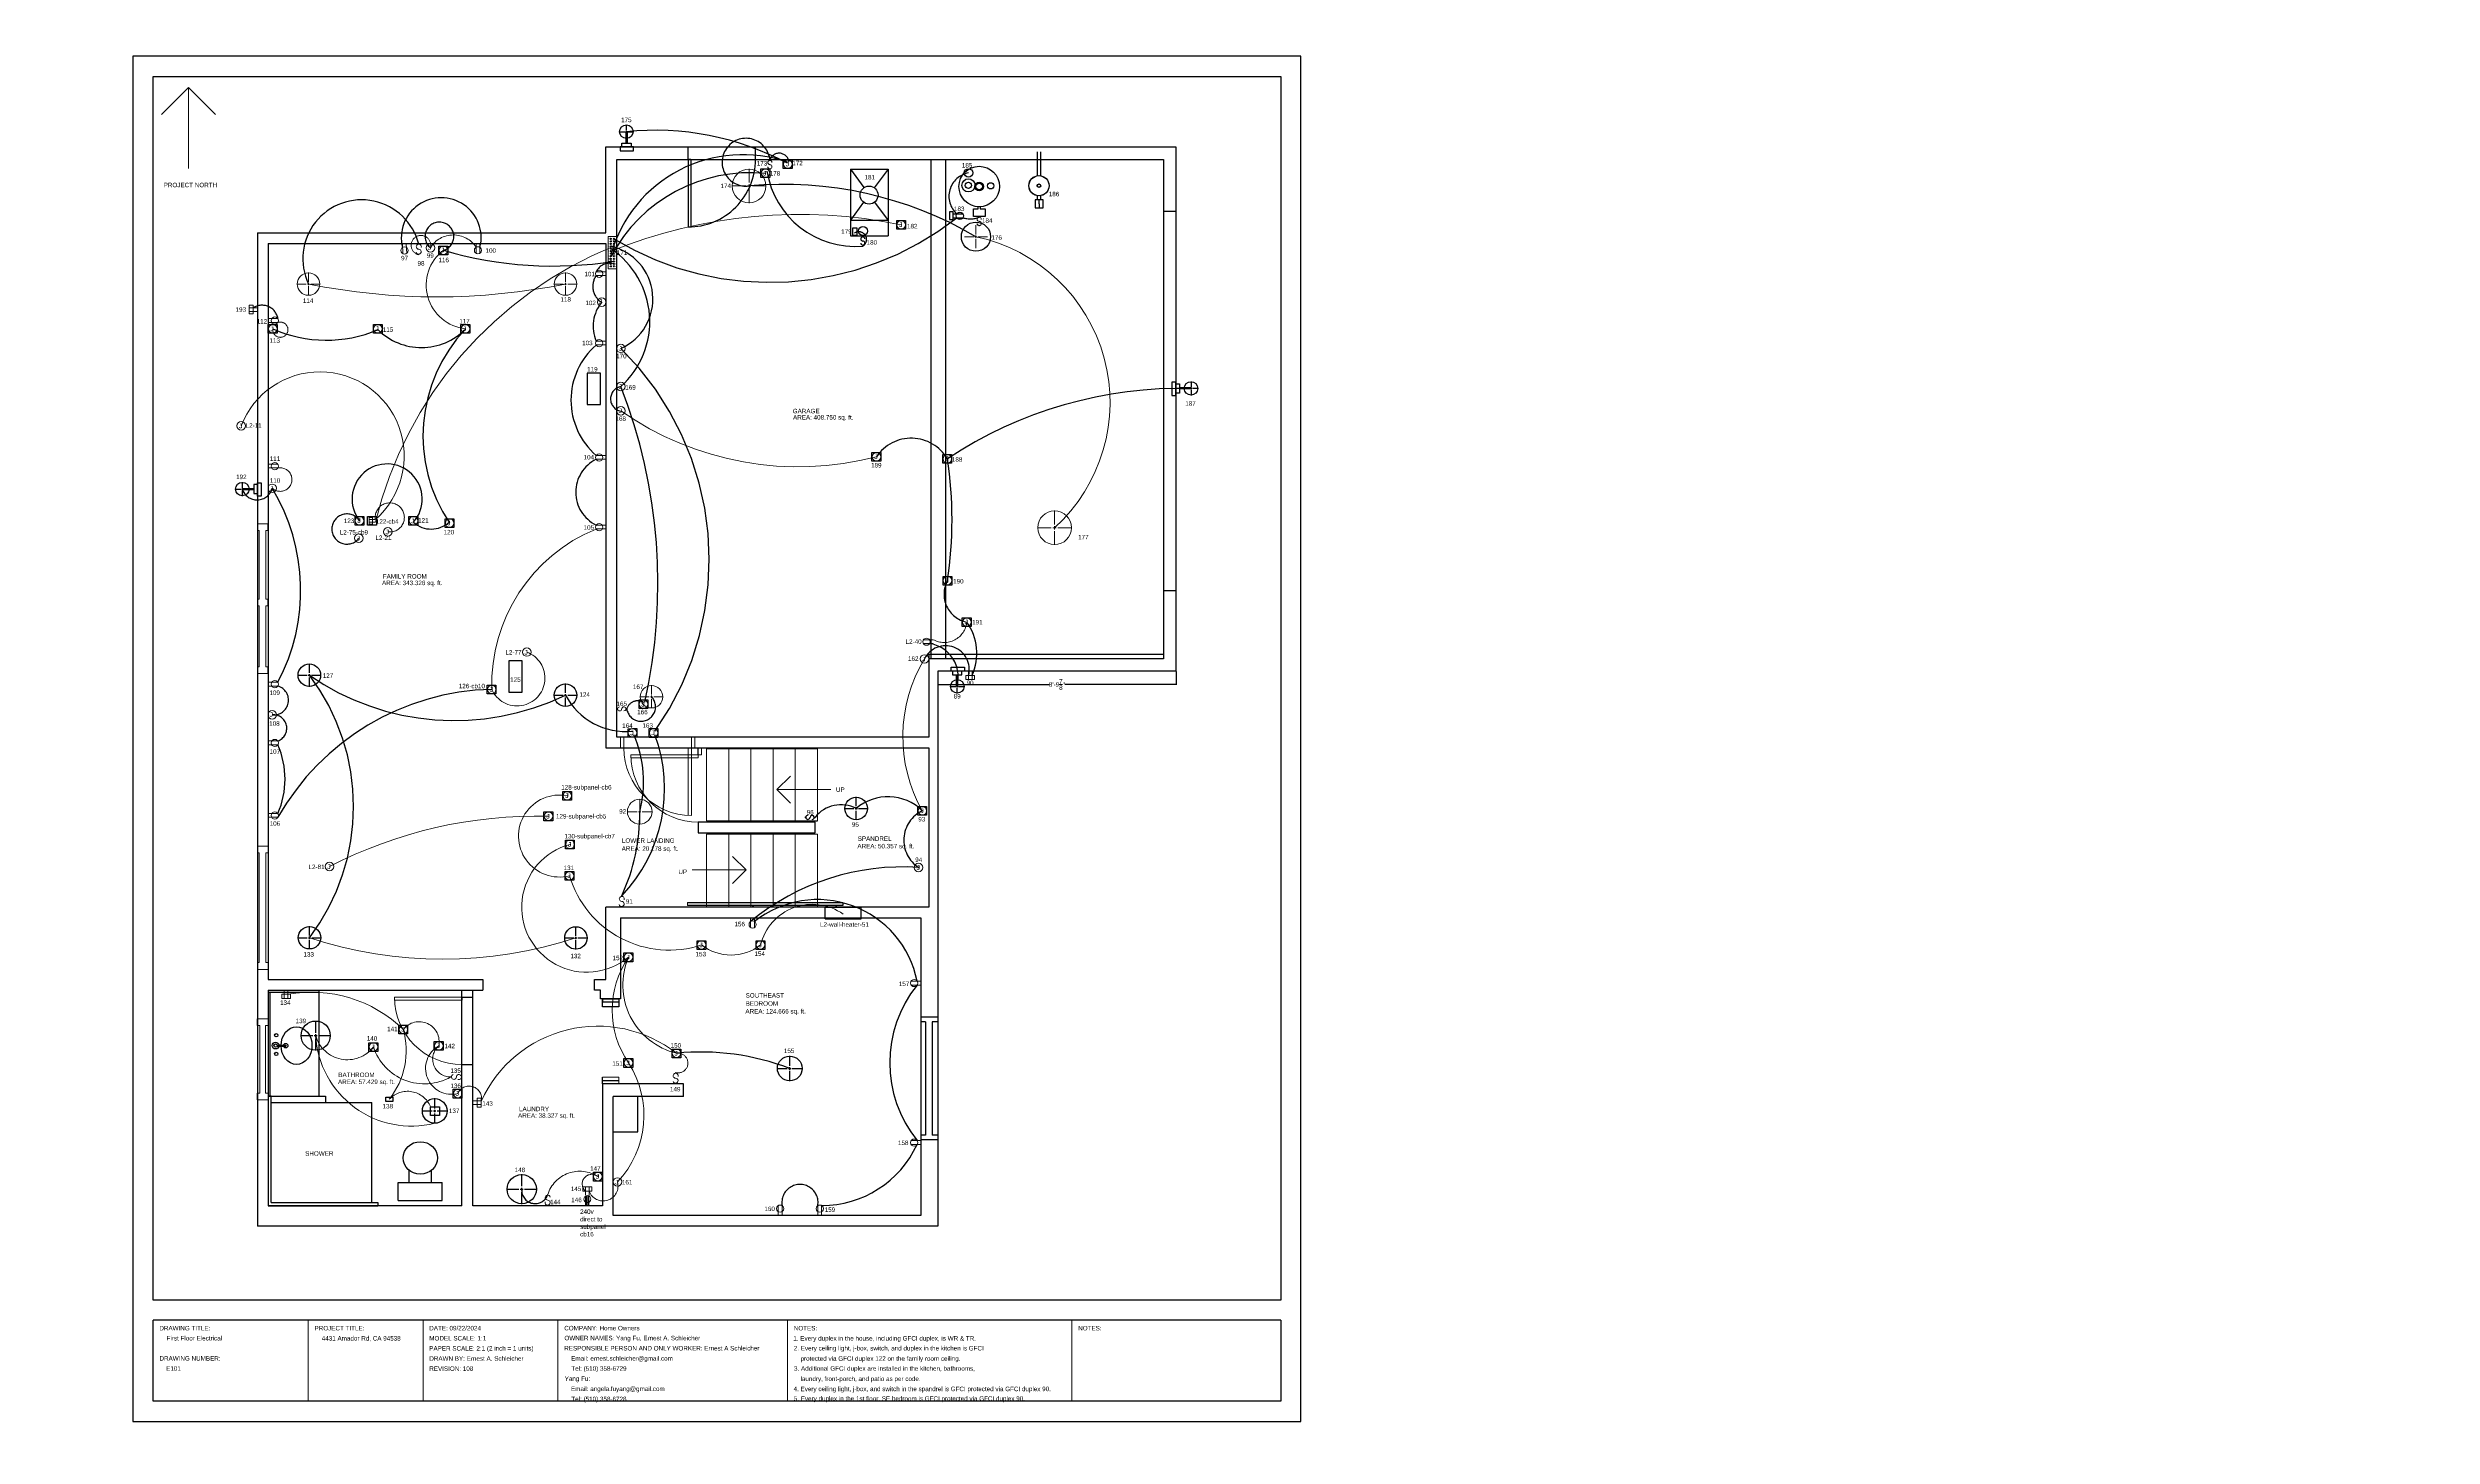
# Paper-space layout 'Layout1' of a CAD drawing. Header units: inches. Extents: x 2.53 to 12.41, y 0.69 to 6.45.
# The model-space entities are those that its viewports show. They can reach past a viewport. Long polylines and large blocks are cut down to what shows.
import ezdxf

# ---------------------------------------------------------------- set-up
doc = ezdxf.new("R2010")
doc.units = ezdxf.units.IN
doc.header["$MEASUREMENT"] = 0
doc.linetypes.add('ACAD_ISO02W100', pattern=[15, 12, -3])
doc.linetypes.add('CENTER2', pattern=[1.125, 0.75, -0.125, 0.125, -0.125])
doc.layers.get('0').update_dxf_attribs({"color": 1, "lineweight": 9})
for name, color, linetype, lineweight in [('00-page-edge', 7, 'Continuous', 9), ('A101-Floorplan-1st-floor', 7, 'Continuous', 9), ('A101-Text', 7, 'Continuous', 9), ('E101-Electrical-1st-floor', 7, 'Continuous', 9)]:
    doc.layers.add(name, color=color, linetype=linetype, lineweight=lineweight)
doc.layers.add('Title Block', color=7, linetype='Continuous')
doc.layers.get('0').off()
doc.styles.add('Reg', font='Courier New.ttf', dxfattribs={"height": 1})
doc.styles.add('Small', font='Arial.ttf', dxfattribs={"height": 0.5})
doc.styles.get("Standard").update_dxf_attribs({"font": 'Arial.ttf', "height": 2})
doc.dimstyles.get("Standard").update_dxf_attribs({"dimtxt": 0.18, "dimasz": 0.1175, "dimexe": 0.18, "dimexo": 0.0625, "dimgap": 0.09, "dimtad": 0, "dimtoh": 1, "dimdec": 3, "dimzin": 0, "dimdsep": 46, "dimlunit": 4, "dimtxsty": 'Standard', "dimblk": 'ARCHTICK', "dimblk1": 'ARCHTICK', "dimblk2": 'ARCHTICK', "dimcen": 0.09, "dimadec": 1, "dimazin": 0, "dimtfac": 1, "dimtdec": 3, "dimtofl": 0, "dimtmove": 0, "dimatfit": 3, "dimfxl": 1, "dimtolj": 1, "dimtzin": 0, "dimarcsym": 0})

# ---------------------------------------------------------------- blocks, each defined once
blk = doc.blocks.new('one-gfci-duplex')
at = {"layer": 'E101-Electrical-1st-floor'}
for p, q in [((0, 0), (0.2, 0)), ((0.2, 2), (2.2, 2)), ((0.2, -2), (0.2, 2)), ((0.2, 2), (2.2, 2)), ((3.9, 0.8), (0.2, 0.8)), ((0.2, 0.8), (3.9, 0.8)), ((2.2, 2), (2.2, -2)), ((3.9, -0.8), (0.2, -0.8)), ((2.2, -2), (0.2, -2))]:
    blk.add_line(p, q, dxfattribs=at)
blk = doc.blocks.new('240v-duplex')
at = {"layer": 'E101-Electrical-1st-floor'}
for p, q in [((0, 6.2), (0, 0)), ((0.6, 6.5), (0.6, 0)), ((1.4, 6.6), (1.4, 0)), ((2.2, 6.4), (2.2, 0))]:
    blk.add_line(p, q, dxfattribs=at)
blk.add_circle((1.2, 4.3), 2.25, dxfattribs=at)
blk = doc.blocks.new('*U12')
at = {"layer": 'E101-Electrical-1st-floor', "color": 0, "linetype": 'CENTER2', "lineweight": 30, "transparency": 16777216}
for p, q in [((-3.12, 0), (-0.6, 0)), ((0, 0.6), (0, 3.12)), ((0.6, 0), (3.12, 0)), ((0, -3.12), (0, -0.6))]:
    blk.add_line(p, q, dxfattribs=at)
at = {"layer": 'E101-Electrical-1st-floor', "color": 0, "linetype": 'Continuous', "lineweight": 30, "transparency": 16777216}
for p, q in [((-0.3, 0), (0.3, 0)), ((0, -0.3), (0, 0.3))]:
    blk.add_line(p, q, dxfattribs=at)
blk = doc.blocks.new('porch-led')
at = {"layer": 'E101-Electrical-1st-floor', "lineweight": 30}
for p, q in [((-2.8, 0, -84.5), (-2.8, 1.8, -84.5)), ((-2.8, 1.8, -84.5), (3.2, 1.8, -84.5)), ((3.2, 0, -84.5), (-2.8, 0, -84.5)), ((-2.1, 0, -84.5), (-2.1, -1.6, -84.5)), ((2, 0, -84.5), (-2.1, 0, -84.5)), ((2, -1.6, -84.5), (2, 0, -84.5)), ((3.2, 1.8, -84.5), (3.2, 0, -84.5)), ((-2.1, -1.6, -84.5), (2, -1.6, -84.5)), ((-0.3, -6.7, -84.5), (-0.3, -1.6, -84.5)), ((0.2, -6.7, -84.5), (0.2, -1.6, -84.5))]:
    blk.add_line(p, q, dxfattribs=at)
blk.add_circle((0, -6.7, -84.5), 3, dxfattribs=at)
at = {"layer": 'E101-Electrical-1st-floor', "linetype": 'CENTER2', "lineweight": 30}
blk.add_blockref('*U12', (0, -6.7, -84.5), dxfattribs=at)
blk = doc.blocks.new('driveway-area-led')
at = {"layer": 'E101-Electrical-1st-floor', "lineweight": 30}
for p, q in [((0, 2.8, -94.4), (-1.8, 2.8, -94.4)), ((-1.8, 2.8, -94.4), (-1.8, -3.2, -94.4)), ((0, -3.2, -94.4), (0, 2.8, -94.4)), ((0, 2.1, -94.4), (1.6, 2.1, -94.4)), ((0, -2.1, -94.4), (0, 2.1, -94.4)), ((1.6, 2.1, -94.4), (1.6, -2.1, -94.4)), ((6.7, 0.2, -94.4), (1.6, 0.2, -94.4)), ((-1.8, -3.2, -94.4), (0, -3.2, -94.4)), ((1.6, -2.1, -94.4), (0, -2.1, -94.4)), ((6.7, -0.2, -94.4), (1.6, -0.2, -94.4))]:
    blk.add_line(p, q, dxfattribs=at)
at = {"layer": 'E101-Electrical-1st-floor', "linetype": 'CENTER2', "lineweight": 30}
for p, q in [((6.1, 0, -94.4), (3.6, 0, -94.4)), ((6.7, 3.1, -94.4), (6.7, 0.6, -94.4)), ((9.8, 0, -94.4), (7.3, 0, -94.4)), ((6.7, -0.6, -94.4), (6.7, -3.1, -94.4))]:
    blk.add_line(p, q, dxfattribs=at)
at = {"layer": 'E101-Electrical-1st-floor', "linetype": 'Continuous', "lineweight": 30}
for p, q in [((7, 0, -94.4), (6.4, 0, -94.4)), ((6.7, 0.3, -94.4), (6.7, -0.3, -94.4))]:
    blk.add_line(p, q, dxfattribs=at)
at = {"layer": 'E101-Electrical-1st-floor', "lineweight": 30}
blk.add_circle((6.7, 0, -94.4), 3, dxfattribs=at)
blk = doc.blocks.new('L1-bathroom-door')
at = {"layer": 'A101-Floorplan-1st-floor'}
for p, q in [((0, 0), (-30, 0)), ((0, -1.375), (-30, -1.375))]:
    blk.add_line(p, q, dxfattribs=at)
at = {"layer": 'A101-Floorplan-1st-floor', "lineweight": 30}
blk.add_line((0, 0), (0, -1.375), dxfattribs=at)
at = {"layer": 'A101-Floorplan-1st-floor'}
blk.add_arc((0, 0), 30, 180, 270, dxfattribs=at)
blk = doc.blocks.new('L1-bathroom-window')
at = {"layer": 'A101-Floorplan-1st-floor'}
for p, q in [((0, 36), (-4.8, 36)), ((-3.7, 33), (-4.8, 33)), ((-3.7, 3), (-3.7, 33)), ((0, 33), (-1.2, 33)), ((-1.2, 3), (-1.2, 33)), ((-4.8, 3), (-3.7, 3)), ((-4.8, 0), (0, 0)), ((-1.2, 3), (0, 3))]:
    blk.add_line(p, q, dxfattribs=at)
at = {"layer": 'A101-Floorplan-1st-floor', "lineweight": 30}
for p, q in [((-4.8, 36), (-4.8, 33)), ((0, 36), (0, 33)), ((-4.8, 3), (-4.8, 0)), ((0, 3), (0, 0))]:
    blk.add_line(p, q, dxfattribs=at)
blk = doc.blocks.new('L1-family-room-window')
at = {"layer": 'A101-Floorplan-1st-floor'}
for p, q in [((0, 54.8), (-4.7, 54.8)), ((-3.9, 51.8), (-4.7, 51.8)), ((-3.9, 3), (-3.9, 51.8)), ((0, 51.8), (-0.9, 51.8)), ((-0.9, 3), (-0.9, 51.8)), ((-4.7, 3), (-3.9, 3)), ((-4.7, 0), (0, 0)), ((-0.9, 3), (0, 3))]:
    blk.add_line(p, q, dxfattribs=at)
at = {"layer": 'A101-Floorplan-1st-floor', "lineweight": 30}
for p, q in [((-4.7, 54.8), (-4.7, 51.8)), ((0, 54.8), (0, 51.8)), ((-4.7, 3), (-4.7, 0)), ((0, 3), (0, 0))]:
    blk.add_line(p, q, dxfattribs=at)
blk = doc.blocks.new('L1-family-room-patio-doors')
at = {"layer": 'A101-Floorplan-1st-floor'}
for p, q in [((0, 66.6), (-4.7, 66.6)), ((-3.9, 63.6), (-4.7, 63.6)), ((-3.9, 33.1), (-3.9, 63.6)), ((-0.9, 33.1), (-0.9, 63.6)), ((0, 63.6), (-0.9, 63.6)), ((-0.1, 66.6), (-0.1, 63.6)), ((-4.7, 33.1), (-3.9, 33.1)), ((-0.9, 33.1), (0, 33.1)), ((-0.1, 33.1), (-0.1, 30.1)), ((-4.7, 30.1), (-3.9, 30.1)), ((-3.9, 3), (-3.9, 30.1)), ((-0.9, 3), (-0.9, 30.1)), ((-0.9, 30.1), (0, 30.1)), ((-4.7, 3), (-3.9, 3)), ((-4.7, 0), (0, 0)), ((-0.9, 3), (0, 3)), ((-0.1, 3), (-0.1, 0))]:
    blk.add_line(p, q, dxfattribs=at)
at = {"layer": 'A101-Floorplan-1st-floor', "lineweight": 30}
for p, q in [((-4.7, 66.6), (-4.7, 63.6)), ((-4.7, 33.1), (-4.7, 30.1)), ((-4.7, 3), (-4.7, 0))]:
    blk.add_line(p, q, dxfattribs=at)
blk = doc.blocks.new('lower-landing-to-garage-door')
at = {"layer": 'A101-Floorplan-1st-floor'}
for p, q in [((30, 0), (28.6, 0)), ((30, 0), (30, -30)), ((28.6, 0), (28.6, -30))]:
    blk.add_line(p, q, dxfattribs=at)
blk.add_arc((30, 0), 30, 180, 270, dxfattribs=at)
blk = doc.blocks.new('garage-door-exit-to-trailer')
at = {"layer": 'A101-Floorplan-1st-floor', "lineweight": 30}
for p, q in [((0, 0), (0, -30)), ((1.2, 0), (0, 0)), ((1.2, 0), (1.2, -30))]:
    blk.add_line(p, q, dxfattribs=at)
blk.add_arc((0, 0), 30, 270, 0, dxfattribs=at)
blk = doc.blocks.new('spandrel-door')
at = {"layer": 'A101-Floorplan-1st-floor'}
for p, q in [((0, 0), (-30, 0)), ((0, -1.4), (0, 0)), ((0, -1.4), (-30, -1.4))]:
    blk.add_line(p, q, dxfattribs=at)
blk.add_arc((0, 0), 30, 180, 270, dxfattribs=at)
blk = doc.blocks.new('L1-toilet')
at = {"lineweight": 30}
for p, q in [((-14.8, 8), (-14.8, 13.4)), ((-4.8, 8), (-4.8, 13.4)), ((-19.6, 0), (-19.6, 8)), ((-19.6, 8), (0, 8)), ((-19.6, 0), (0, 0)), ((0, 0), (0, 8))]:
    blk.add_line(p, q, dxfattribs=at)
blk.add_ellipse((-9.8, 18.9), major_axis=(7.62, 0), ratio=0.95082, dxfattribs=at)
blk = doc.blocks.new('L1-bathroom-sink-faucets-bowl')
at = {"lineweight": 30}
for p, q in [((2.2, 0.2), (6, 0.2)), ((6, 0.2), (6, -0.2)), ((2.2, -0.2), (6, -0.2))]:
    blk.add_line(p, q, dxfattribs=at)
for centre, radius in [((1.5, 0), 1.5), ((1.5, 0), 0.75), ((1.8, 4.6), 0.75), ((6, 0), 1), ((1.8, -3.7), 0.75)]:
    blk.add_circle(centre, radius, dxfattribs=at)
blk.add_ellipse((10.8, 0), major_axis=(0, -8.38), ratio=0.820896, dxfattribs=at)
blk = doc.blocks.new('L1-granite-splash-and-counter')
at = {"layer": 'A101-Floorplan-1st-floor', "lineweight": 30}
for p, q in [((0, 0), (22.6, 0)), ((0, 0), (0, -0.9)), ((22.6, 0), (22.6, -47.1)), ((0, -0.9), (22.6, -0.9)), ((0, -0.9), (0, -47.1)), ((0.9, -47.1), (0.9, -0.9)), ((0, -47.1), (0.9, -47.1)), ((0.9, -47.1), (22.6, -47.1))]:
    blk.add_line(p, q, dxfattribs=at)
blk = doc.blocks.new('L1-shower-tiles-and-glass-walls')
at = {"layer": 'A101-Floorplan-1st-floor', "lineweight": 30}
for p, q in [((1.4, 48.8), (0, 48.8)), ((0, 48.8), (0, 48.8)), ((0, 48.8), (0, 0)), ((1.4, 1.4), (1.4, 48.8)), ((1.4, 48.8), (25.6, 48.8)), ((1.4, 46), (46.1, 46)), ((25.6, 48.8), (25.6, 46)), ((46.1, 1.4), (46.1, 46)), ((0, 0), (48.9, 0)), ((1.4, 1.4), (48.9, 1.4)), ((48.9, 1.4), (48.9, 0))]:
    blk.add_line(p, q, dxfattribs=at)
blk = doc.blocks.new('*U73')
at = {"layer": 'E101-Electrical-1st-floor', "color": 0, "linetype": 'CENTER2', "transparency": 16777216}
for p, q in [((-5.62, 0), (-1.1, 0)), ((0, 1.1), (0, 5.62)), ((1.1, 0), (5.62, 0)), ((0, -5.62), (0, -1.1))]:
    blk.add_line(p, q, dxfattribs=at)
at = {"layer": 'E101-Electrical-1st-floor', "color": 0, "linetype": 'Continuous', "transparency": 16777216}
for p, q in [((-0.55, 0), (0.55, 0)), ((0, -0.55), (0, 0.55))]:
    blk.add_line(p, q, dxfattribs=at)
blk = doc.blocks.new('L1-landing-led-92')
at = {"layer": 'E101-Electrical-1st-floor'}
blk.add_circle((0, 0, -82.1), 5.5, dxfattribs=at)
at = {"layer": 'E101-Electrical-1st-floor', "linetype": 'CENTER2'}
blk.add_blockref('*U73', (0, 0, -82.1), dxfattribs=at)
blk = doc.blocks.new('L1-switch-165')
at = {"layer": 'E101-Electrical-1st-floor'}
for p, q in [((0.4, 0, -51.6), (0, 0, -51.6)), ((4.1, 0, -51.6), (4.5, 0, -51.6))]:
    blk.add_line(p, q, dxfattribs=at)
for centre, start, end in [((1.3, 0, -51.6), 90, 270), ((3.2, 0, -51.6), 270, 180), ((1.3, 0, -51.6), 270, 0)]:
    blk.add_arc(centre, 0.916, start, end, dxfattribs=at)
blk = doc.blocks.new('L2-duplex-40-to-porch-led')
at = {"layer": 'E101-Electrical-1st-floor'}
for p, q in [((0, 0), (-4.4, 0)), ((0, -1.7), (-4.4, -1.7))]:
    blk.add_line(p, q, dxfattribs=at)
blk.add_circle((-3, -0.9), 1.61, dxfattribs=at)
blk = doc.blocks.new('L1-switch-173')
at = {"layer": 'E101-Electrical-1st-floor'}
for p, q in [((0, -0.4, -43), (0, 0, -43)), ((0, -4.1, -43), (0, -4.5, -43))]:
    blk.add_line(p, q, dxfattribs=at)
for centre, start, end in [((0, -1.3, -43), 0, 180), ((0, -1.3, -43), 180, 270), ((0, -3.2, -43), 180, 90)]:
    blk.add_arc(centre, 0.916, start, end, dxfattribs=at)
blk = doc.blocks.new('outdoor-led-175')
at = {"layer": 'E101-Electrical-1st-floor', "linetype": 'CENTER2', "lineweight": 30}
for p, q in [((-3.1, 6.7, -104.6), (-0.6, 6.7, -104.6)), ((0, 7.3, -104.6), (0, 9.8, -104.6)), ((0, 3.6, -104.6), (0, 6.1, -104.6)), ((0.6, 6.7, -104.6), (3.1, 6.7, -104.6))]:
    blk.add_line(p, q, dxfattribs=at)
at = {"layer": 'E101-Electrical-1st-floor', "lineweight": 30}
for p, q in [((-2.8, 0, -104.6), (-2.8, -1.8, -104.6)), ((3.2, 0, -104.6), (-2.8, 0, -104.6)), ((-2.1, 0, -104.6), (-2.1, 1.6, -104.6)), ((-2.1, 1.6, -104.6), (2.1, 1.6, -104.6)), ((2.1, 0, -104.6), (-2.1, 0, -104.6)), ((-0.2, 6.7, -104.6), (-0.2, 1.6, -104.6)), ((0.3, 6.7, -104.6), (0.3, 1.6, -104.6)), ((2.1, 1.6, -104.6), (2.1, 0, -104.6)), ((3.2, -1.8, -104.6), (3.2, 0, -104.6)), ((-2.8, -1.8, -104.6), (3.2, -1.8, -104.6))]:
    blk.add_line(p, q, dxfattribs=at)
at = {"layer": 'E101-Electrical-1st-floor', "linetype": 'Continuous', "lineweight": 30}
for p, q in [((-0.3, 6.7, -104.6), (0.3, 6.7, -104.6)), ((0, 6.4, -104.6), (0, 7, -104.6))]:
    blk.add_line(p, q, dxfattribs=at)
at = {"layer": 'E101-Electrical-1st-floor', "lineweight": 30}
blk.add_circle((0, 6.7, -104.6), 3, dxfattribs=at)
blk = doc.blocks.new('L1-south-stairway-5-steps')
at = {"layer": 'A101-Floorplan-1st-floor', "lineweight": 5}
for p, q in [((-49.375, 0), (0, 0)), ((-49.375, 0), (-49.375, -32.40625)), ((-39.5, 0), (-39.5, -32.40625)), ((-29.625, 0), (-29.625, -32.40625)), ((-19.75, 0), (-19.75, -32.40625)), ((-9.875, 0), (-9.875, -32.40625)), ((0, 0), (0, -32.40625))]:
    blk.add_line(p, q, dxfattribs=at)
blk = doc.blocks.new('L1-south-stairway-handrail')
at = {"layer": 'A101-Floorplan-1st-floor', "lineweight": -3}
for p, q in [((-57.8, 1.3), (11.2, 1.3)), ((11.2, 0), (-57.8, 0)), ((-28.7, -0.8), (-28.7, 0)), ((-28.5, -0.8), (-28.5, 0)), ((8.1, 0), (8.1, -0.8)), ((8.3, 0), (8.3, -0.8)), ((11.2, 1.3), (11.2, 0))]:
    blk.add_line(p, q, dxfattribs=at)
at = {"layer": 'A101-Floorplan-1st-floor', "lineweight": 5}
blk.add_line((-57.8, 1.3), (-57.8, 0), dxfattribs=at)
blk = doc.blocks.new('L1-arrow')
at = {"lineweight": 5}
for p, q in [((188.3, -366), (182.3, -360)), ((182.3, -366), (164.3, -366)), ((182.3, -366), (188.3, -366)), ((188.3, -366), (182.3, -372))]:
    blk.add_line(p, q, dxfattribs=at)
blk = doc.blocks.new('L1-j-box-99')
at = {"layer": 'E101-Electrical-1st-floor'}
blk.add_circle((0, -1.9, -50.9), 1.9, dxfattribs=at)
at = {"layer": 'E101-Electrical-1st-floor', "lineweight": 5, "style": 'Reg'}
blk.add_text('J', height=2, dxfattribs=at).set_placement((-1.4, -2.8, -50.9))
blk = doc.blocks.new('L1-toggle-switch-98')
at = {"layer": 'E101-Electrical-1st-floor'}
for p, q in [((0, -0.3, -39.2), (0, 0, -39.2)), ((0, -5, -39.2), (0, -4.7, -39.2))]:
    blk.add_line(p, q, dxfattribs=at)
at = {"layer": 'E101-Electrical-1st-floor', "elevation": -39.2}
for points in [[(1.1, -1.8, 3.139408), (0, -2.5, 3.139408)], [(0, -2.5, -2.004555), (-1.1, -3.9)]]:
    blk.add_lwpolyline(points, format="xyb", dxfattribs=at)
blk = doc.blocks.new('L1-duplex-97')
at = {"layer": 'E101-Electrical-1st-floor'}
for p, q in [((0, 0, -44), (0.1, -4.4, -44)), ((1.7, 0, -44), (1.9, -4.3, -44))]:
    blk.add_line(p, q, dxfattribs=at)
blk.add_circle((0.9, -3, -44), 1.61, dxfattribs=at)
blk = doc.blocks.new('L1-duplex-100')
at = {"layer": 'E101-Electrical-1st-floor'}
for p, q in [((-1.7, 0, -44.6), (-1.7, -4.4, -44.6)), ((0, 0, -44.6), (0, -4.4, -44.6))]:
    blk.add_line(p, q, dxfattribs=at)
blk.add_circle((-0.9, -3, -44.6), 1.61, dxfattribs=at)
blk = doc.blocks.new('L1-duplex-101')
at = {"layer": 'E101-Electrical-1st-floor'}
for p, q in [((0, 0, -16), (-4.4, 0, -16)), ((0, -1.7, -16), (-4.4, -1.7, -16))]:
    blk.add_line(p, q, dxfattribs=at)
blk.add_circle((-3, -0.9, -16), 1.61, dxfattribs=at)
blk = doc.blocks.new('L1-j-box-102')
at = {"layer": 'E101-Electrical-1st-floor'}
blk.add_circle((-1.9, 0, -15.6), 1.9, dxfattribs=at)
at = {"layer": 'E101-Electrical-1st-floor', "lineweight": 5, "style": 'Reg'}
blk.add_text('J', height=2, dxfattribs=at).set_placement((-3.4, -0.8, -15.6))
blk = doc.blocks.new('L1-duplex-103')
at = {"layer": 'E101-Electrical-1st-floor'}
for p, q in [((0, 0, -15.9), (-4.4, 0, -15.9)), ((0, -1.7, -15.9), (-4.4, -1.7, -15.9))]:
    blk.add_line(p, q, dxfattribs=at)
blk.add_circle((-3, -0.9, -15.9), 1.61, dxfattribs=at)
blk = doc.blocks.new('L1-duplex-104')
at = {"layer": 'E101-Electrical-1st-floor'}
for p, q in [((0, 0, -16.4), (-4.4, 0, -16.4)), ((0, -1.7, -16.4), (-4.4, -1.7, -16.4))]:
    blk.add_line(p, q, dxfattribs=at)
blk.add_circle((-3, -0.9, -16.4), 1.61, dxfattribs=at)
blk = doc.blocks.new('L1-duplex-105')
at = {"layer": 'E101-Electrical-1st-floor'}
for p, q in [((0, 0, -15.9), (-4.4, 0, -15.9)), ((0, -1.7, -15.9), (-4.4, -1.7, -15.9))]:
    blk.add_line(p, q, dxfattribs=at)
blk.add_circle((-3, -0.9, -15.9), 1.61, dxfattribs=at)
blk = doc.blocks.new('L1-duplex-106')
at = {"layer": 'E101-Electrical-1st-floor'}
for p, q in [((0, 0, -16.8), (4.4, 0, -16.8)), ((0, -1.7, -16.8), (4.4, -1.7, -16.8))]:
    blk.add_line(p, q, dxfattribs=at)
blk.add_circle((3, -0.9, -16.8), 1.61, dxfattribs=at)
blk = doc.blocks.new('L1-duplex-107')
at = {"layer": 'E101-Electrical-1st-floor'}
for p, q in [((0, 0, -17.9), (4.4, 0, -17.9)), ((0, -1.7, -17.9), (4.4, -1.7, -17.9))]:
    blk.add_line(p, q, dxfattribs=at)
blk.add_circle((3, -0.9, -17.9), 1.61, dxfattribs=at)
blk = doc.blocks.new('L1-j-box-108')
at = {"layer": 'E101-Electrical-1st-floor'}
blk.add_circle((1.9, 0, -32.1), 1.9, dxfattribs=at)
at = {"layer": 'E101-Electrical-1st-floor', "lineweight": 5, "style": 'Reg'}
blk.add_text('J', height=2, dxfattribs=at).set_placement((0.4, -0.9, -32.1))
blk = doc.blocks.new('L1-duplex-109')
at = {"layer": 'E101-Electrical-1st-floor'}
for p, q in [((0, 0, -16.1), (4.4, 0, -16.1)), ((0, -1.7, -16.1), (4.4, -1.7, -16.1))]:
    blk.add_line(p, q, dxfattribs=at)
blk.add_circle((3, -0.9, -16.1), 1.61, dxfattribs=at)
blk = doc.blocks.new('L1-j-box-110')
at = {"layer": 'E101-Electrical-1st-floor'}
blk.add_circle((1.9, 0, -54.2), 1.9, dxfattribs=at)
at = {"layer": 'E101-Electrical-1st-floor', "lineweight": 5, "style": 'Reg'}
blk.add_text('J', height=2, dxfattribs=at).set_placement((0.6, -1.1, -54.2))
blk = doc.blocks.new('L1-duplex-111')
at = {"layer": 'E101-Electrical-1st-floor'}
for p, q in [((0, 0, -15.9), (4.4, 0, -15.9)), ((0, -1.7, -15.9), (4.4, -1.7, -15.9))]:
    blk.add_line(p, q, dxfattribs=at)
blk.add_circle((3, -0.9, -15.9), 1.61, dxfattribs=at)
blk = doc.blocks.new('L1-duplex-112')
at = {"layer": 'E101-Electrical-1st-floor'}
for p, q in [((0, 0, -26.6), (4.4, 0, -26.6)), ((0, -1.7, -26.6), (4.4, -1.7, -26.6))]:
    blk.add_line(p, q, dxfattribs=at)
blk.add_circle((3, -0.9, -26.6), 1.61, dxfattribs=at)
blk = doc.blocks.new('L1-ceiling-j-box-113')
at = {"layer": 'E101-Electrical-1st-floor', "lineweight": 30}
for p, q in [((0, -2, -95.7), (0, 1.9, -95.7)), ((0, 1.9, -95.7), (2, 1.9, -95.7)), ((2, 1.9, -95.7), (3.9, 1.9, -95.7)), ((3.9, 1.9, -95.7), (3.9, -2, -95.7)), ((3.9, -2, -95.7), (0, -2, -95.7))]:
    blk.add_line(p, q, dxfattribs=at)
at = {"layer": 'E101-Electrical-1st-floor'}
blk.add_circle((2, 0, -95.7), 1.9, dxfattribs=at)
at = {"layer": 'E101-Electrical-1st-floor', "lineweight": 5, "style": 'Reg'}
blk.add_text('J', height=2, dxfattribs=at).set_placement((0.7, -1.1, -95.7))
blk = doc.blocks.new('L1-patio-gfci-duplex-193')
at = {"layer": 'E101-Electrical-1st-floor'}
for p, q in [((-3.7, 1.2, -28), (-1.8, 1.2, -28)), ((-3.7, -2.7, -28), (-3.7, 1.2, -28)), ((0, 0, -28), (-3.7, 0, -28)), ((-1.8, -2.7, -28), (-1.8, 1.2, -28)), ((0, -1.6, -28), (-3.7, -1.6, -28)), ((-1.8, -2.7, -28), (-3.7, -2.7, -28))]:
    blk.add_line(p, q, dxfattribs=at)
blk = doc.blocks.new('L1-patio-floodlight-camera-192')
at = {"layer": 'E101-Electrical-1st-floor', "linetype": 'CENTER2', "lineweight": 30}
for p, q in [((-9.8, 0, -80), (-7.3, 0, -80)), ((-6.7, 3.1, -80), (-6.7, 0.6, -80)), ((-6.1, 0, -80), (-3.6, 0, -80)), ((-6.7, -0.6, -80), (-6.7, -3.1, -80))]:
    blk.add_line(p, q, dxfattribs=at)
at = {"layer": 'E101-Electrical-1st-floor', "linetype": 'Continuous', "lineweight": 30}
for p, q in [((-7, 0, -80), (-6.4, 0, -80)), ((-6.7, 0.3, -80), (-6.7, -0.3, -80))]:
    blk.add_line(p, q, dxfattribs=at)
at = {"layer": 'E101-Electrical-1st-floor', "lineweight": 30}
for p, q in [((-6.7, 0.3, -80), (-1.6, 0.3, -80)), ((0, 2.1, -80), (-1.6, 2.1, -80)), ((-1.6, 2.1, -80), (-1.6, -2, -80)), ((0, 2.8, -80), (1.7, 2.8, -80)), ((0, -3.2, -80), (0, 2.8, -80)), ((0, -2, -80), (0, 2.1, -80)), ((1.7, 2.8, -80), (1.7, -3.2, -80)), ((-6.7, -0.2, -80), (-1.6, -0.2, -80)), ((-1.6, -2, -80), (0, -2, -80)), ((1.7, -3.2, -80), (0, -3.2, -80))]:
    blk.add_line(p, q, dxfattribs=at)
blk.add_circle((-6.7, 0, -80), 3, dxfattribs=at)
blk = doc.blocks.new('*U236')
at = {"layer": 'E101-Electrical-1st-floor', "color": 0, "linetype": 'CENTER2', "transparency": 16777216}
for p, q in [((-5.12, 0), (-1, 0)), ((0, 1), (0, 5.12)), ((1, 0), (5.12, 0)), ((0, -5.12), (0, -1))]:
    blk.add_line(p, q, dxfattribs=at)
at = {"layer": 'E101-Electrical-1st-floor', "color": 0, "linetype": 'Continuous', "transparency": 16777216}
for p, q in [((-0.5, 0), (0.5, 0)), ((0, -0.5), (0, 0.5))]:
    blk.add_line(p, q, dxfattribs=at)
blk = doc.blocks.new('L1-ceiling-led-114')
at = {"layer": 'E101-Electrical-1st-floor'}
blk.add_circle((0, 0, -94.1), 5, dxfattribs=at)
at = {"layer": 'E101-Electrical-1st-floor', "linetype": 'CENTER2'}
blk.add_blockref('*U236', (0, 0, -94.1), dxfattribs=at)
blk = doc.blocks.new('L1-ceiling-j-box-115')
at = {"layer": 'E101-Electrical-1st-floor', "lineweight": 30}
for p, q in [((-2, -2, -95), (-2, 1.9, -95)), ((-2, 1.9, -95), (0, 1.9, -95)), ((0, 1.9, -95), (1.9, 1.9, -95)), ((1.9, 1.9, -95), (1.9, -2, -95)), ((1.9, -2, -95), (-2, -2, -95))]:
    blk.add_line(p, q, dxfattribs=at)
at = {"layer": 'E101-Electrical-1st-floor'}
blk.add_circle((0, 0, -95), 1.9, dxfattribs=at)
at = {"layer": 'E101-Electrical-1st-floor', "lineweight": 5, "style": 'Reg'}
blk.add_text('J', height=2, dxfattribs=at).set_placement((-1.4, -0.9, -95))
blk = doc.blocks.new('L1-ceiling-j-box-116')
at = {"layer": 'E101-Electrical-1st-floor', "lineweight": 30}
for p, q in [((-2, -2, -95), (-2, 1.9, -95)), ((-2, 1.9, -95), (0, 1.9, -95)), ((0, 1.9, -95), (1.9, 1.9, -95)), ((1.9, 1.9, -95), (1.9, -2, -95)), ((1.9, -2, -95), (-2, -2, -95))]:
    blk.add_line(p, q, dxfattribs=at)
at = {"layer": 'E101-Electrical-1st-floor'}
blk.add_circle((0, 0, -95), 1.9, dxfattribs=at)
at = {"layer": 'E101-Electrical-1st-floor', "lineweight": 5, "style": 'Reg'}
blk.add_text('J', height=2, dxfattribs=at).set_placement((-1.3, -0.9, -95))
blk = doc.blocks.new('*U240')
at = {"layer": 'E101-Electrical-1st-floor', "color": 0, "linetype": 'CENTER2', "transparency": 16777216}
for p, q in [((-5.12, 0), (-1, 0)), ((0, 1), (0, 5.12)), ((1, 0), (5.12, 0)), ((0, -5.12), (0, -1))]:
    blk.add_line(p, q, dxfattribs=at)
at = {"layer": 'E101-Electrical-1st-floor', "color": 0, "linetype": 'Continuous', "transparency": 16777216}
for p, q in [((-0.5, 0), (0.5, 0)), ((0, -0.5), (0, 0.5))]:
    blk.add_line(p, q, dxfattribs=at)
blk = doc.blocks.new('L1-ceiling-led-118')
at = {"layer": 'E101-Electrical-1st-floor'}
blk.add_circle((0, 0, -94.1), 5, dxfattribs=at)
at = {"layer": 'E101-Electrical-1st-floor', "linetype": 'CENTER2'}
blk.add_blockref('*U240', (0, 0, -94.1), dxfattribs=at)
blk = doc.blocks.new('L1-ceiling-register-119')
at = {"layer": 'A101-Floorplan-1st-floor', "lineweight": 30}
for p, q in [((-6, 0, -95.1), (-6, -14, -95.1)), ((0, 0, -95.1), (-6, 0, -95.1)), ((0, -14, -95.1), (0, 0, -95.1)), ((-6, -14, -95.1), (0, -14, -95.1))]:
    blk.add_line(p, q, dxfattribs=at)
blk = doc.blocks.new('L1-ceiling-j-box-117')
at = {"layer": 'E101-Electrical-1st-floor', "lineweight": 30}
for p, q in [((-2, -2, -96.5), (-2, 1.9, -96.5)), ((-2, 1.9, -96.5), (0, 1.9, -96.5)), ((0, 1.9, -96.5), (1.9, 1.9, -96.5)), ((1.9, 1.9, -96.5), (1.9, -2, -96.5)), ((1.9, -2, -96.5), (-2, -2, -96.5))]:
    blk.add_line(p, q, dxfattribs=at)
at = {"layer": 'E101-Electrical-1st-floor'}
blk.add_circle((0, 0, -96.5), 1.9, dxfattribs=at)
at = {"layer": 'E101-Electrical-1st-floor', "lineweight": 5, "style": 'Reg'}
blk.add_text('J', height=2, dxfattribs=at).set_placement((-1.4, -1, -96.5))
blk = doc.blocks.new('L1-ceiling-j-box-120')
at = {"layer": 'E101-Electrical-1st-floor', "lineweight": 30}
for p, q in [((-2, -2, -94.9), (-2, 1.9, -94.9)), ((-2, 1.9, -94.9), (0, 1.9, -94.9)), ((0, 1.9, -94.9), (1.9, 1.9, -94.9)), ((1.9, 1.9, -94.9), (1.9, -2, -94.9)), ((1.9, -2, -94.9), (-2, -2, -94.9))]:
    blk.add_line(p, q, dxfattribs=at)
at = {"layer": 'E101-Electrical-1st-floor'}
blk.add_circle((0, 0, -94.9), 1.9, dxfattribs=at)
at = {"layer": 'E101-Electrical-1st-floor', "lineweight": 5, "style": 'Reg'}
blk.add_text('J', height=2, dxfattribs=at).set_placement((-1.4, -1, -94.9))
blk = doc.blocks.new('L1-ceiling-j-box-163')
at = {"layer": 'E101-Electrical-1st-floor', "lineweight": 30}
for p, q in [((-2, -0.1, -99.9), (-2, 3.8, -99.9)), ((-2, 3.8, -99.9), (0, 3.8, -99.9)), ((0, 3.8, -99.9), (1.9, 3.8, -99.9)), ((1.9, 3.8, -99.9), (1.9, -0.1, -99.9)), ((1.9, -0.1, -99.9), (-2, -0.1, -99.9))]:
    blk.add_line(p, q, dxfattribs=at)
at = {"layer": 'E101-Electrical-1st-floor'}
blk.add_circle((0, 1.9, -99.9), 1.9, dxfattribs=at)
at = {"layer": 'E101-Electrical-1st-floor', "lineweight": 5, "style": 'Reg'}
blk.add_text('J', height=2, dxfattribs=at).set_placement((-1.3, 0.9, -99.9))
blk = doc.blocks.new('L1-j-box-164')
at = {"layer": 'E101-Electrical-1st-floor', "lineweight": 30}
for p, q in [((-2, 3.8, -99.9), (0, 3.9, -99.9)), ((-2, 0, -99.9), (-2, 3.8, -99.9)), ((1.9, 0, -99.9), (-2, 0, -99.9)), ((0, 3.9, -99.9), (1.9, 3.9, -99.9)), ((1.9, 3.9, -99.9), (1.9, 0, -99.9))]:
    blk.add_line(p, q, dxfattribs=at)
at = {"layer": 'E101-Electrical-1st-floor'}
blk.add_circle((0, 2, -99.9), 1.9, dxfattribs=at)
at = {"layer": 'E101-Electrical-1st-floor', "lineweight": 5, "style": 'Reg'}
blk.add_text('J', height=2, dxfattribs=at).set_placement((-1.3, 0.9, -99.9))
blk = doc.blocks.new('L1-ceiling-j-box-121')
at = {"layer": 'E101-Electrical-1st-floor', "lineweight": 30}
for p, q in [((-2, -2, -94.8), (-2, 1.9, -94.8)), ((-2, 1.9, -94.8), (0, 1.9, -94.8)), ((0, 1.9, -94.8), (1.9, 1.9, -94.8)), ((1.9, 1.9, -94.8), (1.9, -2, -94.8)), ((1.9, -2, -94.8), (-2, -2, -94.8))]:
    blk.add_line(p, q, dxfattribs=at)
at = {"layer": 'E101-Electrical-1st-floor'}
blk.add_circle((0, 0, -94.8), 1.9, dxfattribs=at)
at = {"layer": 'E101-Electrical-1st-floor', "lineweight": 5, "style": 'Reg'}
blk.add_text('J', height=2, dxfattribs=at).set_placement((-1.3, -1.1, -94.8))
blk = doc.blocks.new('L1-ceiling-gfci-duplex-122')
at = {"layer": 'E101-Electrical-1st-floor', "lineweight": 30}
for p, q in [((-2.1, -2, -95.5), (-2.1, 1.9, -95.5)), ((-2.1, 1.9, -95.5), (-0.1, 1.9, -95.5)), ((-0.1, 1.9, -95.5), (1.8, 1.9, -95.5)), ((1.8, 1.9, -95.5), (1.8, -2, -95.5)), ((1.8, -2, -95.5), (-2.1, -2, -95.5))]:
    blk.add_line(p, q, dxfattribs=at)
at = {"layer": 'E101-Electrical-1st-floor'}
for p, q in [((-1.4, 1.4, -95.5), (0, 1.4, -95.5)), ((-1.4, -1.5, -95.5), (-1.4, 1.4, -95.5)), ((1.3, 0.5, -95.5), (-1.4, 0.5, -95.5)), ((0, -1.5, -95.5), (0, 1.4, -95.5)), ((1.3, -0.7, -95.5), (-1.4, -0.7, -95.5)), ((0, -1.5, -95.5), (-1.4, -1.5, -95.5))]:
    blk.add_line(p, q, dxfattribs=at)
blk = doc.blocks.new('L1-ceiling-j-box-123')
at = {"layer": 'E101-Electrical-1st-floor', "lineweight": 30}
for p, q in [((-2, -2, -95), (-2, 1.9, -95)), ((-2, 1.9, -95), (0, 1.9, -95)), ((0, 1.9, -95), (1.9, 1.9, -95)), ((1.9, 1.9, -95), (1.9, -2, -95)), ((1.9, -2, -95), (-2, -2, -95))]:
    blk.add_line(p, q, dxfattribs=at)
at = {"layer": 'E101-Electrical-1st-floor'}
blk.add_circle((0, 0, -95), 1.9, dxfattribs=at)
at = {"layer": 'E101-Electrical-1st-floor', "lineweight": 5, "style": 'Reg'}
blk.add_text('J', height=2, dxfattribs=at).set_placement((-1.2, -1, -95))
blk = doc.blocks.new('*U249')
at = {"layer": 'E101-Electrical-1st-floor', "color": 0, "linetype": 'CENTER2', "lineweight": -3, "transparency": 16777216}
for p, q in [((-5.12, 0), (-1, 0)), ((0, 1), (0, 5.12)), ((1, 0), (5.12, 0)), ((0, -5.12), (0, -1))]:
    blk.add_line(p, q, dxfattribs=at)
at = {"layer": 'E101-Electrical-1st-floor', "color": 0, "linetype": 'Continuous', "lineweight": -3, "transparency": 16777216}
for p, q in [((-0.5, 0), (0.5, 0)), ((0, -0.5), (0, 0.5))]:
    blk.add_line(p, q, dxfattribs=at)
blk = doc.blocks.new('*U250')
at = {"layer": 'E101-Electrical-1st-floor', "color": 0, "linetype": 'CENTER2', "lineweight": -3, "transparency": 16777216}
for p, q in [((-5.12, 0), (-1, 0)), ((0, 1), (0, 5.12)), ((1, 0), (5.12, 0)), ((0, -5.12), (0, -1))]:
    blk.add_line(p, q, dxfattribs=at)
at = {"layer": 'E101-Electrical-1st-floor', "color": 0, "linetype": 'Continuous', "lineweight": -3, "transparency": 16777216}
for p, q in [((-0.5, 0), (0.5, 0)), ((0, -0.5), (0, 0.5))]:
    blk.add_line(p, q, dxfattribs=at)
blk = doc.blocks.new('L1-ceiling-led-127')
at = {"layer": 'E101-Electrical-1st-floor', "lineweight": -3}
blk.add_circle((0, 0, -93.9), 5, dxfattribs=at)
at = {"layer": 'E101-Electrical-1st-floor', "linetype": 'CENTER2', "lineweight": -3}
for name in ['*U249', '*U250']:
    blk.add_blockref(name, (0, 0, -93.9), dxfattribs=at)
blk = doc.blocks.new('*U253')
at = {"layer": 'E101-Electrical-1st-floor', "color": 0, "linetype": 'CENTER2', "lineweight": -3, "transparency": 16777216}
for p, q in [((-5.12, 0), (-1, 0)), ((0, 1), (0, 5.12)), ((1, 0), (5.12, 0)), ((0, -5.12), (0, -1))]:
    blk.add_line(p, q, dxfattribs=at)
at = {"layer": 'E101-Electrical-1st-floor', "color": 0, "linetype": 'Continuous', "lineweight": -3, "transparency": 16777216}
for p, q in [((-0.5, 0), (0.5, 0)), ((0, -0.5), (0, 0.5))]:
    blk.add_line(p, q, dxfattribs=at)
blk = doc.blocks.new('L1-ceiling-led-124')
at = {"layer": 'E101-Electrical-1st-floor', "lineweight": -3}
blk.add_circle((0, 0, -95), 5, dxfattribs=at)
at = {"layer": 'E101-Electrical-1st-floor', "linetype": 'CENTER2', "lineweight": -3}
blk.add_blockref('*U253', (0, 0, -95), dxfattribs=at)
blk = doc.blocks.new('L1-ceiling-j-box-126')
at = {"layer": 'E101-Electrical-1st-floor', "lineweight": 30}
for p, q in [((-2, -2, -95.6), (-2, 1.9, -95.6)), ((-2, 1.9, -95.6), (0, 1.9, -95.6)), ((0, 1.9, -95.6), (1.9, 1.9, -95.6)), ((1.9, 1.9, -95.6), (1.9, -2, -95.6)), ((1.9, -2, -95.6), (-2, -2, -95.6))]:
    blk.add_line(p, q, dxfattribs=at)
at = {"layer": 'E101-Electrical-1st-floor'}
blk.add_circle((0, 0, -95.6), 1.9, dxfattribs=at)
at = {"layer": 'E101-Electrical-1st-floor', "lineweight": 5, "style": 'Reg'}
blk.add_text('J', height=2, dxfattribs=at).set_placement((-1.2, -1, -95.6))
blk = doc.blocks.new('L1-ceiling-j-box-128')
at = {"layer": 'E101-Electrical-1st-floor', "lineweight": 30}
for p, q in [((-2, -2, -96.5), (-2, 1.9, -96.5)), ((-2, 1.9, -96.5), (0, 1.9, -96.5)), ((0, 1.9, -96.5), (1.9, 1.9, -96.5)), ((1.9, 1.9, -96.5), (1.9, -2, -96.5)), ((1.9, -2, -96.5), (-2, -2, -96.5))]:
    blk.add_line(p, q, dxfattribs=at)
at = {"layer": 'E101-Electrical-1st-floor'}
blk.add_circle((0, 0, -96.5), 1.9, dxfattribs=at)
at = {"layer": 'E101-Electrical-1st-floor', "lineweight": 5, "style": 'Reg'}
blk.add_text('J', height=2, dxfattribs=at).set_placement((-1.2, -1, -96.5))
blk = doc.blocks.new('L1-ceiling-j-box-129')
at = {"layer": 'E101-Electrical-1st-floor', "lineweight": 30}
for p, q in [((-2, -2, -95.6), (-2, 1.9, -95.6)), ((-2, 1.9, -95.6), (0, 1.9, -95.6)), ((0, 1.9, -95.6), (1.9, 1.9, -95.6)), ((1.9, 1.9, -95.6), (1.9, -2, -95.6)), ((1.9, -2, -95.6), (-2, -2, -95.6))]:
    blk.add_line(p, q, dxfattribs=at)
at = {"layer": 'E101-Electrical-1st-floor'}
blk.add_circle((0, 0, -95.6), 1.9, dxfattribs=at)
at = {"layer": 'E101-Electrical-1st-floor', "lineweight": 5, "style": 'Reg'}
blk.add_text('J', height=2, dxfattribs=at).set_placement((-1.2, -1, -95.6))
blk = doc.blocks.new('L1-ceiling-j-box-130')
at = {"layer": 'E101-Electrical-1st-floor', "lineweight": 30}
for p, q in [((-2, -2, -95.8), (-2, 1.9, -95.8)), ((-2, 1.9, -95.8), (0, 1.9, -95.8)), ((0, 1.9, -95.8), (1.9, 1.9, -95.8)), ((1.9, 1.9, -95.8), (1.9, -2, -95.8)), ((1.9, -2, -95.8), (-2, -2, -95.8))]:
    blk.add_line(p, q, dxfattribs=at)
at = {"layer": 'E101-Electrical-1st-floor'}
blk.add_circle((0, 0, -95.8), 1.9, dxfattribs=at)
at = {"layer": 'E101-Electrical-1st-floor', "lineweight": 5, "style": 'Reg'}
blk.add_text('J', height=2, dxfattribs=at).set_placement((-1.2, -1, -95.8))
blk = doc.blocks.new('*U258')
at = {"layer": 'E101-Electrical-1st-floor', "color": 0, "linetype": 'CENTER2', "lineweight": -3, "transparency": 16777216}
for p, q in [((-5.12, 0), (-1, 0)), ((0, 1), (0, 5.12)), ((1, 0), (5.12, 0)), ((0, -5.12), (0, -1))]:
    blk.add_line(p, q, dxfattribs=at)
at = {"layer": 'E101-Electrical-1st-floor', "color": 0, "linetype": 'Continuous', "lineweight": -3, "transparency": 16777216}
for p, q in [((-0.5, 0), (0.5, 0)), ((0, -0.5), (0, 0.5))]:
    blk.add_line(p, q, dxfattribs=at)
blk = doc.blocks.new('L1-ceiling-led-133')
at = {"layer": 'E101-Electrical-1st-floor', "lineweight": -3}
blk.add_circle((0, 0, -94.8), 5, dxfattribs=at)
at = {"layer": 'E101-Electrical-1st-floor', "linetype": 'CENTER2', "lineweight": -3}
blk.add_blockref('*U258', (0, 0, -94.8), dxfattribs=at)
blk = doc.blocks.new('*U260')
at = {"layer": 'E101-Electrical-1st-floor', "color": 0, "linetype": 'CENTER2', "lineweight": -3, "transparency": 16777216}
for p, q in [((-5.12, 0), (-1, 0)), ((0, 1), (0, 5.12)), ((1, 0), (5.12, 0)), ((0, -5.12), (0, -1))]:
    blk.add_line(p, q, dxfattribs=at)
at = {"layer": 'E101-Electrical-1st-floor', "color": 0, "linetype": 'Continuous', "lineweight": -3, "transparency": 16777216}
for p, q in [((-0.5, 0), (0.5, 0)), ((0, -0.5), (0, 0.5))]:
    blk.add_line(p, q, dxfattribs=at)
blk = doc.blocks.new('L1-ceiling-led-132')
at = {"layer": 'E101-Electrical-1st-floor', "lineweight": -3}
blk.add_circle((0, 0, -94.4), 5, dxfattribs=at)
at = {"layer": 'E101-Electrical-1st-floor', "linetype": 'CENTER2', "lineweight": -3}
blk.add_blockref('*U260', (0, 0, -94.4), dxfattribs=at)
blk = doc.blocks.new('L1-south-east-bedroom-window')
at = {"layer": 'A101-Floorplan-1st-floor', "lineweight": -3}
for p, q in [((7.5, 54.5), (0, 54.5)), ((0, 54.5), (0, 52.5)), ((7.5, 54.5), (7.5, 52.5)), ((2.1, 52.5), (0, 52.5)), ((2.1, 52.5), (2.1, 2)), ((5.1, 52.5), (5.1, 2)), ((7.5, 52.5), (5.1, 52.5)), ((2.1, 2), (0, 2)), ((0, 2), (0, 0)), ((7.5, 0), (0, 0)), ((7.5, 2), (5.1, 2)), ((7.5, 2), (7.5, 0))]:
    blk.add_line(p, q, dxfattribs=at)
blk = doc.blocks.new('L1-j-box-131')
at = {"layer": 'E101-Electrical-1st-floor', "lineweight": 30}
for p, q in [((-2, -2, -95.4), (-2, 1.9, -95.4)), ((-2, 1.9, -95.4), (0, 1.9, -95.4)), ((0, 1.9, -95.4), (1.9, 1.9, -95.4)), ((1.9, 1.9, -95.4), (1.9, -2, -95.4)), ((1.9, -2, -95.4), (-2, -2, -95.4))]:
    blk.add_line(p, q, dxfattribs=at)
at = {"layer": 'E101-Electrical-1st-floor'}
blk.add_circle((0, 0, -95.4), 1.9, dxfattribs=at)
at = {"layer": 'E101-Electrical-1st-floor', "lineweight": 5, "style": 'Reg'}
blk.add_text('J', height=2, dxfattribs=at).set_placement((-1.2, -1, -95.4))
blk = doc.blocks.new('L1-gfci-duplex-134')
at = {"layer": 'E101-Electrical-1st-floor'}
for p, q in [((-1.6, 0, -49.4), (-1.6, -3.7, -49.4)), ((-1.6, -3.7, -49.4), (-1.6, 0, -49.4)), ((0, 0, -49.4), (0, -3.7, -49.4)), ((-2.7, -3.7, -49.4), (-2.7, -1.8, -49.4)), ((-2.7, -1.8, -49.4), (1.2, -1.8, -49.4)), ((-2.7, -3.7, -49.4), (-2.7, -1.8, -49.4)), ((1.2, -3.7, -49.4), (-2.7, -3.7, -49.4)), ((1.2, -1.8, -49.4), (1.2, -3.7, -49.4))]:
    blk.add_line(p, q, dxfattribs=at)
blk = doc.blocks.new('L1-toggle-switch-135')
at = {"layer": 'E101-Electrical-1st-floor'}
for p, q in [((-5, 0, -46.2), (-4.7, 0, -46.2)), ((-0.3, 0, -46.2), (0, 0, -46.2))]:
    blk.add_line(p, q, dxfattribs=at)
at = {"layer": 'E101-Electrical-1st-floor', "elevation": -46.2}
for points in [[(-2.5, 0, -2.004555), (-3.9, 1.1)], [(-1.8, -1.1, 3.139408), (-2.5, 0, 3.139408)]]:
    blk.add_lwpolyline(points, format="xyb", dxfattribs=at)
blk = doc.blocks.new('L1-j-box-136')
at = {"layer": 'E101-Electrical-1st-floor', "lineweight": 30}
for p, q in [((-2, -2, -63.6), (-2, 1.9, -63.6)), ((-2, 1.9, -63.6), (0, 1.9, -63.6)), ((0, 1.9, -63.6), (1.9, 1.9, -63.6)), ((1.9, 1.9, -63.6), (1.9, -2, -63.6)), ((1.9, -2, -63.6), (-2, -2, -63.6))]:
    blk.add_line(p, q, dxfattribs=at)
at = {"layer": 'E101-Electrical-1st-floor'}
blk.add_circle((0, 0, -63.6), 1.9, dxfattribs=at)
at = {"layer": 'E101-Electrical-1st-floor', "lineweight": 5, "style": 'Reg'}
blk.add_text('J', height=2, dxfattribs=at).set_placement((-1.2, -1, -63.6))
blk = doc.blocks.new('L1-humidity-sensor-138')
at = {"layer": 'E101-Electrical-1st-floor', "lineweight": 30}
for p, q in [((0, 0, -95.5), (0, 2, -95.5)), ((0, 2, -95.5), (3, 2, -95.5)), ((3, 0, -95.5), (0, 0, -95.5)), ((3, 2, -95.5), (3, 0, -95.5))]:
    blk.add_line(p, q, dxfattribs=at)
blk = doc.blocks.new('*U270')
at = {"layer": 'E101-Electrical-1st-floor', "color": 0, "linetype": 'CENTER2', "lineweight": -3, "transparency": 16777216}
for p, q in [((-6.62, 0), (-1.3, 0)), ((0, 1.3), (0, 6.62)), ((1.3, 0), (6.62, 0)), ((0, -6.62), (0, -1.3))]:
    blk.add_line(p, q, dxfattribs=at)
at = {"layer": 'E101-Electrical-1st-floor', "color": 0, "linetype": 'Continuous', "lineweight": -3, "transparency": 16777216}
for p, q in [((-0.65, 0), (0.65, 0)), ((0, -0.65), (0, 0.65))]:
    blk.add_line(p, q, dxfattribs=at)
blk = doc.blocks.new('L1-ceiling-led-139')
at = {"layer": 'E101-Electrical-1st-floor', "lineweight": -3}
blk.add_circle((0, 0, -95.2), 6.5, dxfattribs=at)
at = {"layer": 'E101-Electrical-1st-floor', "linetype": 'CENTER2', "lineweight": -3}
blk.add_blockref('*U270', (0, 0, -95.2), dxfattribs=at)
blk = doc.blocks.new('L1-j-ceiling-j-box-140')
at = {"layer": 'E101-Electrical-1st-floor', "lineweight": 30}
for p, q in [((-2, -2, -96.2), (-2, 1.9, -96.2)), ((-2, 1.9, -96.2), (0, 1.9, -96.2)), ((0, 1.9, -96.2), (1.9, 1.9, -96.2)), ((1.9, 1.9, -96.2), (1.9, -2, -96.2)), ((1.9, -2, -96.2), (-2, -2, -96.2))]:
    blk.add_line(p, q, dxfattribs=at)
at = {"layer": 'E101-Electrical-1st-floor'}
blk.add_circle((0, 0, -96.2), 1.9, dxfattribs=at)
at = {"layer": 'E101-Electrical-1st-floor', "lineweight": 5, "style": 'Reg'}
blk.add_text('J', height=2, dxfattribs=at).set_placement((-1.2, -1, -96.2))
blk = doc.blocks.new('L1-ceiling-j-box-141')
at = {"layer": 'E101-Electrical-1st-floor', "lineweight": 30}
for p, q in [((-2, -2, -95.8), (-2, 1.9, -95.8)), ((-2, 1.9, -95.8), (0, 1.9, -95.8)), ((0, 1.9, -95.8), (1.9, 1.9, -95.8)), ((1.9, 1.9, -95.8), (1.9, -2, -95.8)), ((1.9, -2, -95.8), (-2, -2, -95.8))]:
    blk.add_line(p, q, dxfattribs=at)
at = {"layer": 'E101-Electrical-1st-floor'}
blk.add_circle((0, 0, -95.8), 1.9, dxfattribs=at)
at = {"layer": 'E101-Electrical-1st-floor', "lineweight": 5, "style": 'Reg'}
blk.add_text('J', height=2, dxfattribs=at).set_placement((-1.2, -1, -95.8))
blk = doc.blocks.new('L1-ceiling-j-box-142')
at = {"layer": 'E101-Electrical-1st-floor', "lineweight": 30}
for p, q in [((-2, -2, -96), (-2, 1.9, -96)), ((-2, 1.9, -96), (0, 1.9, -96)), ((0, 1.9, -96), (1.9, 1.9, -96)), ((1.9, 1.9, -96), (1.9, -2, -96)), ((1.9, -2, -96), (-2, -2, -96))]:
    blk.add_line(p, q, dxfattribs=at)
at = {"layer": 'E101-Electrical-1st-floor'}
blk.add_circle((0, 0, -96), 1.9, dxfattribs=at)
at = {"layer": 'E101-Electrical-1st-floor', "lineweight": 5, "style": 'Reg'}
blk.add_text('J', height=2, dxfattribs=at).set_placement((-1.2, -1, -96))
blk = doc.blocks.new('L1-gfci-duplex-143')
at = {"layer": 'E101-Electrical-1st-floor'}
for p, q in [((0, 0, -26.7), (3.7, 0, -26.7)), ((1.8, -2.7, -26.7), (1.8, 1.2, -26.7)), ((1.8, 1.2, -26.7), (3.7, 1.2, -26.7)), ((3.7, 1.2, -26.7), (3.7, -2.7, -26.7)), ((0, -1.6, -26.7), (3.7, -1.6, -26.7)), ((3.7, -1.6, -26.7), (0, -1.6, -26.7)), ((3.7, -2.7, -26.7), (1.8, -2.7, -26.7)), ((3.7, -2.7, -26.7), (1.8, -2.7, -26.7))]:
    blk.add_line(p, q, dxfattribs=at)
blk = doc.blocks.new('L1-ceiling-j-box-147')
at = {"layer": 'E101-Electrical-1st-floor', "lineweight": 30}
for p, q in [((-3.9, -2, -88.9), (-3.9, 1.9, -88.9)), ((-3.9, 1.9, -88.9), (-1.9, 1.9, -88.9)), ((-1.9, 1.9, -88.9), (0, 1.9, -88.9)), ((0, 1.9, -88.9), (0, -2, -88.9)), ((0, -2, -88.9), (-3.9, -2, -88.9))]:
    blk.add_line(p, q, dxfattribs=at)
at = {"layer": 'E101-Electrical-1st-floor'}
blk.add_circle((-1.9, 0, -88.9), 1.9, dxfattribs=at)
at = {"layer": 'E101-Electrical-1st-floor', "lineweight": 5, "style": 'Reg'}
blk.add_text('J', height=2, dxfattribs=at).set_placement((-3.1, -1, -88.9))
blk = doc.blocks.new('L1-motion-switch-144')
at = {"layer": 'E101-Electrical-1st-floor'}
for p, q in [((0, 5, -43.2), (0, 4.7, -43.2)), ((0, 0.3, -43.2), (0, 0, -43.2))]:
    blk.add_line(p, q, dxfattribs=at)
at = {"layer": 'E101-Electrical-1st-floor', "elevation": -43.2}
for points in [[(0, 2.5, -2.004555), (1.1, 3.9)], [(-1.1, 1.8, 3.139408), (0, 2.5, 3.139408)]]:
    blk.add_lwpolyline(points, format="xyb", dxfattribs=at)
blk = doc.blocks.new('*U278')
at = {"layer": 'E101-Electrical-1st-floor', "color": 0, "linetype": 'CENTER2', "lineweight": -3, "transparency": 16777216}
for p, q in [((-6.62, 0), (-1.3, 0)), ((0, 1.3), (0, 6.62)), ((1.3, 0), (6.62, 0)), ((0, -6.62), (0, -1.3))]:
    blk.add_line(p, q, dxfattribs=at)
at = {"layer": 'E101-Electrical-1st-floor', "color": 0, "linetype": 'Continuous', "lineweight": -3, "transparency": 16777216}
for p, q in [((-0.65, 0), (0.65, 0)), ((0, -0.65), (0, 0.65))]:
    blk.add_line(p, q, dxfattribs=at)
blk = doc.blocks.new('L1-ceiling-led-148')
at = {"layer": 'E101-Electrical-1st-floor', "lineweight": -3}
blk.add_circle((0, 0, -87.6), 6.5, dxfattribs=at)
at = {"layer": 'E101-Electrical-1st-floor', "linetype": 'CENTER2', "lineweight": -3}
blk.add_blockref('*U278', (0, 0, -87.6), dxfattribs=at)
blk = doc.blocks.new('L1-toggle-switch-149')
at = {"layer": 'E101-Electrical-1st-floor'}
for p, q in [((0, 4.7, -45), (0, 5, -45)), ((0, 0, -45), (0, 0.3, -45))]:
    blk.add_line(p, q, dxfattribs=at)
at = {"layer": 'E101-Electrical-1st-floor', "elevation": -45}
for points in [[(1.1, 3.2, 3.139408), (0, 2.5, 3.139408)], [(0, 2.5, -2.004555), (-1.1, 1.1)]]:
    blk.add_lwpolyline(points, format="xyb", dxfattribs=at)
blk = doc.blocks.new('L1-ceiling-j-box-150')
at = {"layer": 'E101-Electrical-1st-floor', "lineweight": 30}
for p, q in [((-2, -2, -95.8), (-2, 1.9, -95.8)), ((-2, 1.9, -95.8), (0, 1.9, -95.8)), ((0, 1.9, -95.8), (1.9, 1.9, -95.8)), ((1.9, 1.9, -95.8), (1.9, -2, -95.8)), ((1.9, -2, -95.8), (-2, -2, -95.8))]:
    blk.add_line(p, q, dxfattribs=at)
at = {"layer": 'E101-Electrical-1st-floor'}
blk.add_circle((0, 0, -95.8), 1.9, dxfattribs=at)
at = {"layer": 'E101-Electrical-1st-floor', "lineweight": 5, "style": 'Reg'}
blk.add_text('J', height=2, dxfattribs=at).set_placement((-1.2, -1, -95.8))
blk = doc.blocks.new('L1-ceiling-j-box-151')
at = {"layer": 'E101-Electrical-1st-floor', "lineweight": 30}
for p, q in [((-2, -2, -95.2), (-2, 1.9, -95.2)), ((-2, 1.9, -95.2), (0, 1.9, -95.2)), ((0, 1.9, -95.2), (1.9, 1.9, -95.2)), ((1.9, 1.9, -95.2), (1.9, -2, -95.2)), ((1.9, -2, -95.2), (-2, -2, -95.2))]:
    blk.add_line(p, q, dxfattribs=at)
at = {"layer": 'E101-Electrical-1st-floor'}
blk.add_circle((0, 0, -95.2), 1.9, dxfattribs=at)
at = {"layer": 'E101-Electrical-1st-floor', "lineweight": 5, "style": 'Reg'}
blk.add_text('J', height=2, dxfattribs=at).set_placement((-1.2, -1, -95.2))
blk = doc.blocks.new('L1-ceiling-j-box-152')
at = {"layer": 'E101-Electrical-1st-floor', "lineweight": 30}
for p, q in [((-2, -2, -96.5), (-2, 1.9, -96.5)), ((-2, 1.9, -96.5), (0, 1.9, -96.5)), ((0, 1.9, -96.5), (1.9, 1.9, -96.5)), ((1.9, 1.9, -96.5), (1.9, -2, -96.5)), ((1.9, -2, -96.5), (-2, -2, -96.5))]:
    blk.add_line(p, q, dxfattribs=at)
at = {"layer": 'E101-Electrical-1st-floor'}
blk.add_circle((0, 0, -96.5), 1.9, dxfattribs=at)
at = {"layer": 'E101-Electrical-1st-floor', "lineweight": 5, "style": 'Reg'}
blk.add_text('J', height=2, dxfattribs=at).set_placement((-1.2, -1, -96.5))
blk = doc.blocks.new('L1-ceiling-j-box-153')
at = {"layer": 'E101-Electrical-1st-floor', "lineweight": 30}
for p, q in [((-2, -2, -96), (-2, 1.9, -96)), ((-2, 1.9, -96), (0, 1.9, -96)), ((0, 1.9, -96), (1.9, 1.9, -96)), ((1.9, 1.9, -96), (1.9, -2, -96)), ((1.9, -2, -96), (-2, -2, -96))]:
    blk.add_line(p, q, dxfattribs=at)
at = {"layer": 'E101-Electrical-1st-floor'}
blk.add_circle((0, 0, -96), 1.9, dxfattribs=at)
at = {"layer": 'E101-Electrical-1st-floor', "lineweight": 5, "style": 'Reg'}
blk.add_text('J', height=2, dxfattribs=at).set_placement((-1.2, -1, -96))
blk = doc.blocks.new('L1-ceiling-j-box-154')
at = {"layer": 'E101-Electrical-1st-floor', "lineweight": 30}
for p, q in [((-2, -2, -95.9), (-2, 1.9, -95.9)), ((-2, 1.9, -95.9), (0, 1.9, -95.9)), ((0, 1.9, -95.9), (1.9, 1.9, -95.9)), ((1.9, 1.9, -95.9), (1.9, -2, -95.9)), ((1.9, -2, -95.9), (-2, -2, -95.9))]:
    blk.add_line(p, q, dxfattribs=at)
at = {"layer": 'E101-Electrical-1st-floor'}
blk.add_circle((0, 0, -95.9), 1.9, dxfattribs=at)
at = {"layer": 'E101-Electrical-1st-floor', "lineweight": 5, "style": 'Reg'}
blk.add_text('J', height=2, dxfattribs=at).set_placement((-1.2, -1, -95.9))
blk = doc.blocks.new('*U286')
at = {"layer": 'E101-Electrical-1st-floor', "color": 0, "linetype": 'CENTER2', "lineweight": -3, "transparency": 16777216}
for p, q in [((-5.62, 0), (-1.1, 0)), ((0, 1.1), (0, 5.62)), ((1.1, 0), (5.62, 0)), ((0, -5.62), (0, -1.1))]:
    blk.add_line(p, q, dxfattribs=at)
at = {"layer": 'E101-Electrical-1st-floor', "color": 0, "linetype": 'Continuous', "lineweight": -3, "transparency": 16777216}
for p, q in [((-0.55, 0), (0.55, 0)), ((0, -0.55), (0, 0.55))]:
    blk.add_line(p, q, dxfattribs=at)
blk = doc.blocks.new('L1-ceiling-led-155')
at = {"layer": 'E101-Electrical-1st-floor', "lineweight": -3}
blk.add_circle((0, 0, -94), 5.5, dxfattribs=at)
at = {"layer": 'E101-Electrical-1st-floor', "linetype": 'CENTER2', "lineweight": -3}
blk.add_blockref('*U286', (0, 0, -94), dxfattribs=at)
blk = doc.blocks.new('L1-gfci-protected-duplex-156')
at = {"layer": 'E101-Electrical-1st-floor'}
for p, q in [((0, 0, -18.8), (0, -4.4, -18.8)), ((1.7, 0, -18.8), (1.7, -4.4, -18.8))]:
    blk.add_line(p, q, dxfattribs=at)
blk.add_circle((0.9, -3, -18.8), 1.61, dxfattribs=at)
blk = doc.blocks.new('L1-gfci-protected-duplex-157')
at = {"layer": 'E101-Electrical-1st-floor'}
for p, q in [((0, 1.7, -18), (-4.4, 1.7, -18)), ((0, 0, -18), (-4.4, 0, -18))]:
    blk.add_line(p, q, dxfattribs=at)
blk.add_circle((-3, 0.9, -18), 1.61, dxfattribs=at)
blk = doc.blocks.new('L1-gfci-protected-duplex-158')
at = {"layer": 'E101-Electrical-1st-floor'}
for p, q in [((0, 0, -19.4), (-4.4, 0, -19.4)), ((0, -1.7, -19.4), (-4.4, -1.7, -19.4))]:
    blk.add_line(p, q, dxfattribs=at)
blk.add_circle((-3, -0.9, -19.4), 1.61, dxfattribs=at)
blk = doc.blocks.new('L1-gfci-protected-duplex-160')
at = {"layer": 'E101-Electrical-1st-floor'}
for p, q in [((-1.7, 0, -17.1), (-1.7, 4.4, -17.1)), ((0, 0, -17.1), (0, 4.4, -17.1))]:
    blk.add_line(p, q, dxfattribs=at)
blk.add_circle((-0.9, 3, -17.1), 1.61, dxfattribs=at)
blk = doc.blocks.new('L1-gfci-protected-duplex-159')
at = {"layer": 'E101-Electrical-1st-floor'}
for p, q in [((0, 0, -17.1), (0, 4.4, -17.1)), ((1.7, 0, -17.1), (1.7, 4.4, -17.1))]:
    blk.add_line(p, q, dxfattribs=at)
blk.add_circle((0.9, 3, -17.1), 1.61, dxfattribs=at)
blk = doc.blocks.new('L1-j-box-161')
at = {"layer": 'E101-Electrical-1st-floor'}
blk.add_circle((0, 0, -60.1), 1.9, dxfattribs=at)
at = {"layer": 'E101-Electrical-1st-floor', "lineweight": 5, "style": 'Reg'}
blk.add_text('J', height=2, dxfattribs=at).set_placement((-1.3, -1.1, -60.1))
blk = doc.blocks.new('L1-j-box-94')
at = {"layer": 'E101-Electrical-1st-floor'}
blk.add_circle((-1.9, 0, -24.5), 1.9, dxfattribs=at)
at = {"layer": 'E101-Electrical-1st-floor', "lineweight": 5, "style": 'Reg'}
blk.add_text('J', height=2, dxfattribs=at).set_placement((-3.1, -1.1, -24.5))
blk = doc.blocks.new('L1-gfci-protected-j-box-162')
at = {"layer": 'E101-Electrical-1st-floor'}
blk.add_circle((0, 0, -48.8), 1.9, dxfattribs=at)
at = {"layer": 'E101-Electrical-1st-floor', "lineweight": 5, "style": 'Reg'}
blk.add_text('J', height=2, dxfattribs=at).set_placement((-1.3, -1.1, -48.8))
blk = doc.blocks.new('L1-ceiling-j-box-178')
at = {"layer": 'E101-Electrical-1st-floor', "lineweight": 30}
for p, q in [((-2, -2, -97.6), (-2, 1.9, -97.6)), ((-2, 1.9, -97.6), (0, 1.9, -97.6)), ((0, 1.9, -97.6), (1.9, 1.9, -97.6)), ((1.9, 1.9, -97.6), (1.9, -2, -97.6)), ((1.9, -2, -97.6), (-2, -2, -97.6))]:
    blk.add_line(p, q, dxfattribs=at)
at = {"layer": 'E101-Electrical-1st-floor'}
blk.add_circle((0, 0, -97.6), 1.9, dxfattribs=at)
at = {"layer": 'E101-Electrical-1st-floor', "lineweight": 5, "style": 'Reg'}
blk.add_text('J', height=2, dxfattribs=at).set_placement((-1.3, -1.1, -97.6))
blk = doc.blocks.new('L1-ceiling-j-box-172')
at = {"layer": 'E101-Electrical-1st-floor', "lineweight": 30}
for p, q in [((-2, -2, -98.9), (-2, 1.9, -98.9)), ((-2, 1.9, -98.9), (0, 1.9, -98.9)), ((0, 1.9, -98.9), (1.9, 1.9, -98.9)), ((1.9, 1.9, -98.9), (1.9, -2, -98.9)), ((1.9, -2, -98.9), (-2, -2, -98.9))]:
    blk.add_line(p, q, dxfattribs=at)
at = {"layer": 'E101-Electrical-1st-floor'}
blk.add_circle((0, 0, -98.9), 1.9, dxfattribs=at)
at = {"layer": 'E101-Electrical-1st-floor', "lineweight": 5, "style": 'Reg'}
blk.add_text('J', height=2, dxfattribs=at).set_placement((-1.2, -1, -98.9))
blk = doc.blocks.new('L1-j-box-182')
at = {"layer": 'E101-Electrical-1st-floor', "lineweight": 30}
for p, q in [((-2, -2, -100.4), (-2, 1.9, -100.4)), ((-2, 1.9, -100.4), (0, 1.9, -100.4)), ((0, 1.9, -100.4), (1.9, 1.9, -100.4)), ((1.9, 1.9, -100.4), (1.9, -2, -100.4)), ((1.9, -2, -100.4), (-2, -2, -100.4))]:
    blk.add_line(p, q, dxfattribs=at)
at = {"layer": 'E101-Electrical-1st-floor'}
blk.add_circle((0, 0, -100.4), 1.9, dxfattribs=at)
at = {"layer": 'E101-Electrical-1st-floor', "lineweight": 5, "style": 'Reg'}
blk.add_text('J', height=2, dxfattribs=at).set_placement((-1.2, -1, -100.4))
blk = doc.blocks.new('water-heater-switch')
at = {"layer": 'E101-Electrical-1st-floor'}
for p, q in [((0, -0.4), (0, 0)), ((0, -4.1), (0, -4.3))]:
    blk.add_line(p, q, dxfattribs=at)
for centre, start, end in [((0, -1.3), 0, 180), ((0, -1.3), 180, 270), ((0, -3.2), 180, 90)]:
    blk.add_arc(centre, 0.916, start, end, dxfattribs=at)
blk = doc.blocks.new('L1-water-heater-184')
at = {"layer": 'E101-Electrical-1st-floor', "lineweight": -3}
blk.add_lwpolyline([(0.4, -9), (0.4, -9.9), (2.6, -9.9), (2.6, -13.3), (-2.6, -13.3), (-2.6, -9.9), (-0.4, -9.9), (-0.4, -9)], dxfattribs=at)
for centre, radius in [((0, 0), 9), ((-4.8, 0.5), 2.93), ((-4.8, 0.5), 1.39), ((0, 0), 1.88), ((0, 0), 1.45), ((5.1, 0.3), 1.39)]:
    blk.add_circle(centre, radius, dxfattribs=at)
blk.add_blockref('water-heater-switch', (0, -13.3), dxfattribs=at)
blk = doc.blocks.new('L1-framing-for-expansion-tank')
at = {"layer": 'A101-Floorplan-1st-floor', "lineweight": -3}
for p, q in [((1, 14.2), (1, 24.9)), ((2.5, 14.2), (2.5, 24.9)), ((1, 3.5), (1, 5.4)), ((1.8, 1.8), (1.8, 3.5)), ((1.8, 1.8), (1.8, 0)), ((2.5, 3.5), (2.5, 5.4))]:
    blk.add_line(p, q, dxfattribs=at)
blk.add_lwpolyline([(0, 0), (3.5, 0), (3.5, 3.5), (0, 3.5)], close=True, dxfattribs=at)
blk.add_lwpolyline([(0, 0), (3.5, 0), (3.5, 3.5), (0, 3.5)], close=True, dxfattribs=at)
blk = doc.blocks.new('L1-expansion-tank-186-reference')
at = {"layer": 'A101-Floorplan-1st-floor', "lineweight": -3}
for radius in [4.49, 0.75]:
    blk.add_circle((388.2, -77.4), radius, dxfattribs=at)
blk = doc.blocks.new('L1-water-heater-184-reference')
at = {"layer": 'A101-Floorplan-1st-floor'}
for p, q in [((0, -13.7), (0, -13.3)), ((0, -17.3), (0, -17.6))]:
    blk.add_line(p, q, dxfattribs=at)
at = {"layer": 'A101-Floorplan-1st-floor', "lineweight": -3}
blk.add_lwpolyline([(0.4, -9), (0.4, -9.9), (2.6, -9.9), (2.6, -13.3), (-2.6, -13.3), (-2.6, -9.9), (-0.4, -9.9), (-0.4, -9)], dxfattribs=at)
for centre, radius in [((0, 0), 9), ((-4.8, 0.5), 2.93), ((-4.8, 0.5), 1.39), ((0, 0), 1.88), ((0, 0), 1.45), ((5.1, 0.3), 1.39)]:
    blk.add_circle(centre, radius, dxfattribs=at)
at = {"layer": 'A101-Floorplan-1st-floor'}
for centre, start, end in [((0, -14.6), 0, 180), ((0, -14.6), 180, 270), ((0, -16.4), 180, 90)]:
    blk.add_arc(centre, 0.916, start, end, dxfattribs=at)
blk = doc.blocks.new('L1-ceiling-j-box-188')
at = {"layer": 'E101-Electrical-1st-floor', "lineweight": 30}
for p, q in [((-2, -2, -96.4), (-2, 1.9, -96.4)), ((-2, 1.9, -96.4), (0, 1.9, -96.4)), ((0, 1.9, -96.4), (1.9, 1.9, -96.4)), ((1.9, 1.9, -96.4), (1.9, -2, -96.4)), ((1.9, -2, -96.4), (-2, -2, -96.4))]:
    blk.add_line(p, q, dxfattribs=at)
at = {"layer": 'E101-Electrical-1st-floor'}
blk.add_circle((0, 0, -96.4), 1.9, dxfattribs=at)
at = {"layer": 'E101-Electrical-1st-floor', "lineweight": 5, "style": 'Reg'}
blk.add_text('J', height=2, dxfattribs=at).set_placement((-1.2, -1, -96.4))
blk = doc.blocks.new('L1-ceiling-j-box-189')
at = {"layer": 'E101-Electrical-1st-floor', "lineweight": 30}
for p, q in [((-2, -2, -101.5), (-2, 1.9, -101.5)), ((-2, 1.9, -101.5), (0, 1.9, -101.5)), ((0, 1.9, -101.5), (1.9, 1.9, -101.5)), ((1.9, 1.9, -101.5), (1.9, -2, -101.5)), ((1.9, -2, -101.5), (-2, -2, -101.5))]:
    blk.add_line(p, q, dxfattribs=at)
at = {"layer": 'E101-Electrical-1st-floor'}
blk.add_circle((0, 0, -101.5), 1.9, dxfattribs=at)
at = {"layer": 'E101-Electrical-1st-floor', "lineweight": 5, "style": 'Reg'}
blk.add_text('J', height=2, dxfattribs=at).set_placement((-1.2, -1, -101.5))
blk = doc.blocks.new('L1-j-box-168')
at = {"layer": 'E101-Electrical-1st-floor'}
blk.add_circle((0, 0, -74.5), 1.9, dxfattribs=at)
at = {"layer": 'E101-Electrical-1st-floor', "lineweight": 5, "style": 'Reg'}
blk.add_text('J', height=2, dxfattribs=at).set_placement((-1.3, -1, -74.5))
blk = doc.blocks.new('L1-j-box-169')
at = {"layer": 'E101-Electrical-1st-floor'}
blk.add_circle((0, 0, -58), 1.9, dxfattribs=at)
at = {"layer": 'E101-Electrical-1st-floor', "lineweight": 5, "style": 'Reg'}
blk.add_text('J', height=2, dxfattribs=at).set_placement((-1.3, -1, -58))
blk = doc.blocks.new('L1-Furnace-181')
at = {"layer": 'E101-Electrical-1st-floor', "lineweight": -3, "elevation": -22.8}
blk.add_lwpolyline([(-4.6, -1.8), (-2.6, -1.8), (-2.6, 1.2), (-4.6, 1.2)], close=True, dxfattribs=at)
blk = doc.blocks.new('L1-furnace-181-reference')
at = {"layer": 'A101-Floorplan-1st-floor', "lineweight": -3}
for p, q in [((0, 29.7), (6, 21.5)), ((0, 29.7), (0, 0)), ((16.8, 29.7), (16.8, 0)), ((10.8, 15.1), (16.8, 6.9)), ((0, 0), (16.8, 0))]:
    blk.add_line(p, q, dxfattribs=at)
for points in [[(0, 29.7), (16.8, 29.7), (10.6, 21.4)], [(5.9, 15), (0, 7), (16.8, 7)]]:
    blk.add_lwpolyline(points, dxfattribs=at)
for centre, radius in [((8.3, 18.2), 4), ((5.6, 2.2), 2)]:
    blk.add_circle(centre, radius, dxfattribs=at)
at = {"layer": 'A101-Floorplan-1st-floor', "lineweight": 5}
blk.add_blockref('L1-Furnace-181', (5.6, 2.2, 22.8), dxfattribs=at)
blk = doc.blocks.new('L1-ceiling-led-176')
at = {"layer": 'E101-Electrical-1st-floor', "linetype": 'CENTER2'}
for p, q in [((-5.12, 0, -100.88), (-1, 0, -100.88)), ((0, 1, -100.88), (0, 5.12, -100.88)), ((1, 0, -100.88), (5.12, 0, -100.88)), ((0, -5.12, -100.88), (0, -1, -100.88))]:
    blk.add_line(p, q, dxfattribs=at)
at = {"layer": 'E101-Electrical-1st-floor', "linetype": 'Continuous'}
for p, q in [((-0.5, 0, -100.88), (0.5, 0, -100.88)), ((0, -0.5, -100.88), (0, 0.5, -100.88))]:
    blk.add_line(p, q, dxfattribs=at)
blk = doc.blocks.new('L1-garage-ceiling-led-176')
at = {"layer": 'E101-Electrical-1st-floor', "lineweight": -3}
blk.add_circle((0, 0, -100.9), 6.5, dxfattribs=at)
at = {"lineweight": -3}
blk.add_blockref('L1-ceiling-led-176', (0, 0), dxfattribs=at)
blk = doc.blocks.new('*U309')
at = {"layer": 'E101-Electrical-1st-floor', "color": 0, "linetype": 'CENTER2', "transparency": 16777216}
for p, q in [((-7.62, 0), (-1.5, 0)), ((0, 1.5), (0, 7.62)), ((1.5, 0), (7.62, 0)), ((0, -7.62), (0, -1.5))]:
    blk.add_line(p, q, dxfattribs=at)
at = {"layer": 'E101-Electrical-1st-floor', "color": 0, "linetype": 'Continuous', "transparency": 16777216}
for p, q in [((-0.75, 0), (0.75, 0)), ((0, -0.75), (0, 0.75))]:
    blk.add_line(p, q, dxfattribs=at)
blk = doc.blocks.new('L1-garage-ceiling-led-174')
at = {"layer": 'E101-Electrical-1st-floor'}
blk.add_circle((0, 0, -98.9), 7.5, dxfattribs=at)
at = {"layer": 'E101-Electrical-1st-floor', "linetype": 'CENTER2'}
blk.add_blockref('*U309', (0, 0, -98.9), dxfattribs=at)
blk = doc.blocks.new('*U311')
at = {"layer": 'E101-Electrical-1st-floor', "color": 0, "linetype": 'CENTER2', "transparency": 16777216}
for p, q in [((-5.12, 0), (-1, 0)), ((0, 1), (0, 5.12)), ((1, 0), (5.12, 0)), ((0, -5.12), (0, -1))]:
    blk.add_line(p, q, dxfattribs=at)
at = {"layer": 'E101-Electrical-1st-floor', "color": 0, "linetype": 'Continuous', "transparency": 16777216}
for p, q in [((-0.5, 0), (0.5, 0)), ((0, -0.5), (0, 0.5))]:
    blk.add_line(p, q, dxfattribs=at)
blk = doc.blocks.new('L1-garage-ceiling-led-167')
at = {"layer": 'E101-Electrical-1st-floor'}
blk.add_circle((0, 0, -100.9), 5, dxfattribs=at)
at = {"layer": 'E101-Electrical-1st-floor', "linetype": 'CENTER2'}
blk.add_blockref('*U311', (0, 0, -100.9), dxfattribs=at)
blk = doc.blocks.new('L1-garage-ceiling-led-177')
at = {"layer": 'E101-Electrical-1st-floor', "linetype": 'CENTER2'}
for p, q in [((-7.62, 0, -96.25), (-1.5, 0, -96.25)), ((0, 1.5, -96.25), (0, 7.62, -96.25)), ((1.5, 0, -96.25), (7.62, 0, -96.25)), ((0, -7.62, -96.25), (0, -1.5, -96.25))]:
    blk.add_line(p, q, dxfattribs=at)
at = {"layer": 'E101-Electrical-1st-floor', "linetype": 'Continuous'}
for p, q in [((-0.75, 0, -96.25), (0.75, 0, -96.25)), ((0, -0.75, -96.25), (0, 0.75, -96.25))]:
    blk.add_line(p, q, dxfattribs=at)
at = {"layer": 'E101-Electrical-1st-floor'}
blk.add_circle((0, 0, -96.25), 7.5, dxfattribs=at)
blk = doc.blocks.new('L1-ceiling-j-box-166')
at = {"layer": 'E101-Electrical-1st-floor', "lineweight": 30}
for p, q in [((-2, -2, -100.1), (-2, 1.9, -100.1)), ((-2, 1.9, -100.1), (0, 1.9, -100.1)), ((0, 1.9, -100.1), (1.9, 1.9, -100.1)), ((1.9, 1.9, -100.1), (1.9, -2, -100.1)), ((1.9, -2, -100.1), (-2, -2, -100.1))]:
    blk.add_line(p, q, dxfattribs=at)
at = {"layer": 'E101-Electrical-1st-floor'}
blk.add_circle((0, 0, -100.1), 1.9, dxfattribs=at)
at = {"layer": 'E101-Electrical-1st-floor', "lineweight": 5, "style": 'Reg'}
blk.add_text('J', height=2, dxfattribs=at).set_placement((-1.3, -1.1, -100.1))
blk = doc.blocks.new('L1-ceiling-j-box-190')
at = {"layer": 'E101-Electrical-1st-floor', "lineweight": 30}
for p, q in [((-2, -2, -96.9), (-2, 1.9, -96.9)), ((-2, 1.9, -96.9), (0, 1.9, -96.9)), ((0, 1.9, -96.9), (1.9, 1.9, -96.9)), ((1.9, 1.9, -96.9), (1.9, -2, -96.9)), ((1.9, -2, -96.9), (-2, -2, -96.9))]:
    blk.add_line(p, q, dxfattribs=at)
at = {"layer": 'E101-Electrical-1st-floor'}
blk.add_circle((0, 0, -96.9), 1.9, dxfattribs=at)
at = {"layer": 'E101-Electrical-1st-floor', "lineweight": 5, "style": 'Reg'}
blk.add_text('J', height=2, dxfattribs=at).set_placement((-1.2, -1, -96.9))
blk = doc.blocks.new('L1-ceiling-j-box-191')
at = {"layer": 'E101-Electrical-1st-floor', "lineweight": 30}
for p, q in [((-2, -2, -84.5), (-2, 1.9, -84.5)), ((-2, 1.9, -84.5), (0, 1.9, -84.5)), ((0, 1.9, -84.5), (1.9, 1.9, -84.5)), ((1.9, 1.9, -84.5), (1.9, -2, -84.5)), ((1.9, -2, -84.5), (-2, -2, -84.5))]:
    blk.add_line(p, q, dxfattribs=at)
at = {"layer": 'E101-Electrical-1st-floor'}
blk.add_circle((0, 0, -84.5), 1.9, dxfattribs=at)
at = {"layer": 'E101-Electrical-1st-floor', "lineweight": 5, "style": 'Reg'}
blk.add_text('J', height=2, dxfattribs=at).set_placement((-1.2, -1, -84.5))
blk = doc.blocks.new('L1-front-porch-gfci-duplex-90')
at = {"layer": 'E101-Electrical-1st-floor'}
for p, q in [((0, 0, -25.5), (0, -3.7, -25.5)), ((1.6, 0, -25.5), (1.6, -3.7, -25.5)), ((-1.2, -3.7, -25.5), (-1.2, -1.8, -25.5)), ((2.7, -1.8, -25.5), (-1.2, -1.8, -25.5)), ((2.7, -3.7, -25.5), (-1.2, -3.7, -25.5)), ((2.7, -1.8, -25.5), (2.7, -3.7, -25.5))]:
    blk.add_line(p, q, dxfattribs=at)
blk = doc.blocks.new('L1-spandrel-ceiling-j-box-93')
at = {"layer": 'E101-Electrical-1st-floor', "lineweight": 30}
for p, q in [((-2, -2, -39.9), (-2, 1.9, -39.9)), ((-2, 1.9, -39.9), (0, 1.9, -39.9)), ((0, 1.9, -39.9), (1.9, 1.9, -39.9)), ((1.9, 1.9, -39.9), (1.9, -2, -39.9)), ((1.9, -2, -39.9), (-2, -2, -39.9))]:
    blk.add_line(p, q, dxfattribs=at)
at = {"layer": 'E101-Electrical-1st-floor'}
blk.add_circle((0, 0, -39.9), 1.9, dxfattribs=at)
at = {"layer": 'E101-Electrical-1st-floor', "lineweight": 5, "style": 'Reg'}
blk.add_text('J', height=2, dxfattribs=at).set_placement((-1.2, -1, -39.9))
blk = doc.blocks.new('*U319')
at = {"layer": 'E101-Electrical-1st-floor', "color": 0, "linetype": 'CENTER2', "lineweight": -3, "transparency": 16777216}
for p, q in [((-5.12, 0), (-1, 0)), ((0, 1), (0, 5.12)), ((1, 0), (5.12, 0)), ((0, -5.12), (0, -1))]:
    blk.add_line(p, q, dxfattribs=at)
at = {"layer": 'E101-Electrical-1st-floor', "color": 0, "linetype": 'Continuous', "lineweight": -3, "transparency": 16777216}
for p, q in [((-0.5, 0), (0.5, 0)), ((0, -0.5), (0, 0.5))]:
    blk.add_line(p, q, dxfattribs=at)
blk = doc.blocks.new('L1-spandrel-ceiling-led-95')
at = {"layer": 'E101-Electrical-1st-floor', "lineweight": -3}
blk.add_circle((0, 0, -39.4), 5, dxfattribs=at)
at = {"layer": 'E101-Electrical-1st-floor', "linetype": 'CENTER2', "lineweight": -3}
blk.add_blockref('*U319', (0, 0, -39.4), dxfattribs=at)
blk = doc.blocks.new('L1-spandrel-basic-switch-96')
at = {"layer": 'E101-Electrical-1st-floor', "lineweight": -3}
for p, q in [((-4.1, 0, -39.4), (-4.5, 0, -39.4)), ((-0.4, 0, -39.4), (0, 0, -39.4))]:
    blk.add_line(p, q, dxfattribs=at)
for centre, start, end in [((-3.2, 0, -39.4), 90, 270), ((-1.3, 0, -39.4), 270, 180), ((-3.2, 0, -39.4), 270, 0)]:
    blk.add_arc(centre, 0.916, start, end, dxfattribs=at)
blk = doc.blocks.new('L1-landing-toggle-switch-91')
at = {"layer": 'E101-Electrical-1st-floor'}
for p, q in [((0, 4.7, -46.2), (0, 5, -46.2)), ((0, 0, -46.2), (0, 0.3, -46.2))]:
    blk.add_line(p, q, dxfattribs=at)
at = {"layer": 'E101-Electrical-1st-floor', "elevation": -46.2}
for points in [[(1.1, 3.2, 3.139408), (0, 2.5, 3.139408)], [(0, 2.5, -2.004555), (-1.1, 1.1)]]:
    blk.add_lwpolyline(points, format="xyb", dxfattribs=at)
blk = doc.blocks.new('L2-51')
at = {"layer": 'E101-Electrical-1st-floor', "lineweight": 30}
for p, q in [((0, 0), (0, 5.25)), ((0, 5.25), (16, 5.25)), ((0, 0.5), (16, 0.5)), ((0, 0), (16, 0)), ((16, 0), (16, 5.25))]:
    blk.add_line(p, q, dxfattribs=at)
blk = doc.blocks.new('L2-77-cb10')
at = {"layer": 'E101-Electrical-1st-floor'}
blk.add_circle((0, 0), 1.9, dxfattribs=at)
at = {"layer": 'E101-Electrical-1st-floor', "lineweight": 5, "style": 'Reg'}
blk.add_text('J', height=2, dxfattribs=at).set_placement((-1.3, -1.1))
blk = doc.blocks.new('L2-21')
at = {"layer": 'E101-Electrical-1st-floor'}
blk.add_circle((0, 0), 1.9, dxfattribs=at)
at = {"layer": 'E101-Electrical-1st-floor', "lineweight": 5, "style": 'Reg'}
blk.add_text('J', height=2, dxfattribs=at).set_placement((-1.3, -1.1))
blk = doc.blocks.new('L2-11')
at = {"layer": 'E101-Electrical-1st-floor'}
blk.add_circle((0, 0), 1.9, dxfattribs=at)
at = {"layer": 'E101-Electrical-1st-floor', "lineweight": 5, "style": 'Reg'}
blk.add_text('J', height=2, dxfattribs=at).set_placement((-1.3, -1.1))
blk = doc.blocks.new('L2-75')
at = {"layer": 'E101-Electrical-1st-floor'}
blk.add_circle((0, 0), 1.9, dxfattribs=at)
at = {"layer": 'E101-Electrical-1st-floor', "lineweight": 5, "style": 'Reg'}
blk.add_text('J', height=2, dxfattribs=at).set_placement((-1.3, -1.1))
blk = doc.blocks.new('L2-81')
at = {"layer": 'E101-Electrical-1st-floor'}
blk.add_circle((0, 0), 1.9, dxfattribs=at)
at = {"layer": 'E101-Electrical-1st-floor', "lineweight": 5, "style": 'Reg'}
blk.add_text('J', height=2, dxfattribs=at).set_placement((-1.3, -1.1))
blk = doc.blocks.new('L1-186')
at = {"layer": 'A101-Floorplan-1st-floor', "lineweight": -3}
for radius in [4.49, 0.75]:
    blk.add_circle((0, 0), radius, dxfattribs=at)
blk = doc.blocks.new('L1-186-expansion-tank')
at = {"layer": 'E101-Electrical-1st-floor', "lineweight": -3}
for radius in [4.49, 0.75]:
    blk.add_circle((0, 0), radius, dxfattribs=at)
blk = doc.blocks.new('*U454')
at = {"layer": 'E101-Electrical-1st-floor', "color": 0, "linetype": 'CENTER2', "lineweight": -3, "transparency": 16777216}
for p, q in [((-5.62, 0), (-1.1, 0)), ((0, 1.1), (0, 5.62)), ((1.1, 0), (5.62, 0)), ((0, -5.62), (0, -1.1))]:
    blk.add_line(p, q, dxfattribs=at)
at = {"layer": 'E101-Electrical-1st-floor', "color": 0, "linetype": 'Continuous', "lineweight": -3, "transparency": 16777216}
for p, q in [((-0.55, 0), (0.55, 0)), ((0, -0.55), (0, 0.55))]:
    blk.add_line(p, q, dxfattribs=at)
blk = doc.blocks.new('L1-exhaust-with-light-137')
at = {"layer": 'E101-Electrical-1st-floor', "lineweight": 30}
for p, q in [((-1.9, -2.1, -94.1), (-1.9, 1.9, -94.1)), ((-1.9, 1.9, -94.1), (2.1, 1.9, -94.1)), ((2.1, 1.9, -94.1), (2.1, -2.1, -94.1)), ((2.1, -2.1, -94.1), (-1.9, -2.1, -94.1))]:
    blk.add_line(p, q, dxfattribs=at)
at = {"layer": 'E101-Electrical-1st-floor', "lineweight": -3}
blk.add_circle((0, 0, -94.1), 5.5, dxfattribs=at)
at = {"layer": 'E101-Electrical-1st-floor', "linetype": 'CENTER2', "lineweight": -3}
blk.add_blockref('*U454', (0, 0, -94.1), dxfattribs=at)
blk = doc.blocks.new('_ArchTick')
at = {"color": 0, "linetype": 'ByBlock', "lineweight": 30, "const_width": 0.15}
blk.add_lwpolyline([(-0.5, -0.5), (0.5, 0.5)], dxfattribs=at)
blk = doc.blocks.new('*D456')
at = {"layer": 'A101-Text', "color": 0, "lineweight": -2, "transparency": 16777216}
for p, q in [((285.8, 459.8), (291.8, 459.8)), ((291.6, 459.8), (291.6, 410.3)), ((291.6, 353.8), (291.6, 403.3)), ((285.8, 353.8), (291.8, 353.8))]:
    blk.add_line(p, q, dxfattribs=at)
at = {"layer": 'A101-Text', "color": 0, "lineweight": -2, "transparency": 16777216, "xscale": 0.1175, "yscale": 0.1175, "zscale": 0.1175}
for p, rotation in [((291.6, 459.8), 90), ((291.6, 353.8), 270)]:
    blk.add_blockref('_ArchTick', p, dxfattribs=dict(at, rotation=rotation))
at = {"layer": 'A101-Text', "color": 0, "lineweight": 5, "transparency": 16777216, "insert": (291.6, 406.8), "char_height": 2, "attachment_point": 5, "rotation": 90}
blk.add_mtext('\\A1;8\'-9{\\H1x;\\S7/8;}"', dxfattribs=at)
blk = doc.blocks.new('GE-125A-subpanel-171')
at = {"lineweight": 5}
for p, q in [((0, -14.4, -48.5), (0, 0, -48.5)), ((0, 0, -48.5), (3.8, 0, -48.5)), ((3.8, -15.2, -48.5), (3.8, 0.8, -48.5)), ((1.2, -10, -48.5), (0, -10, -48.5)), ((0, -10, -48.5), (0, -11.1, -48.5)), ((1, -1.1, -48.5), (1.5, -1.1, -48.5)), ((1, -2.2, -48.5), (1.5, -2.2, -48.5)), ((1, -3.3, -48.5), (1.5, -3.3, -48.5)), ((1, -4.4, -48.5), (1.5, -4.4, -48.5)), ((1, -5.5, -48.5), (1.5, -5.5, -48.5)), ((1, -6.6, -48.5), (1.5, -6.6, -48.5)), ((1, -7.7, -48.5), (1.5, -7.7, -48.5)), ((1, -8.8, -48.5), (1.5, -8.8, -48.5)), ((1, -10, -48.5), (1.5, -10, -48.5)), ((1.2, -1.4, -48.5), (1.2, -0.9, -48.5)), ((1.2, -2.5, -48.5), (1.2, -2, -48.5)), ((1.2, -3.6, -48.5), (1.2, -3.1, -48.5)), ((1.2, -4.7, -48.5), (1.2, -4.2, -48.5)), ((1.2, -5.8, -48.5), (1.2, -5.3, -48.5)), ((1.2, -6.9, -48.5), (1.2, -6.4, -48.5)), ((1.2, -8, -48.5), (1.2, -7.5, -48.5)), ((1.2, -9.1, -48.5), (1.2, -8.6, -48.5)), ((1.2, -10.2, -48.5), (1.2, -9.7, -48.5)), ((1.2, -11.1, -48.5), (1.2, -10, -48.5)), ((2.2, -1.1, -48.5), (2.8, -1.1, -48.5)), ((2.2, -2.2, -48.5), (2.8, -2.2, -48.5)), ((2.2, -3.3, -48.5), (2.8, -3.3, -48.5)), ((2.2, -4.4, -48.5), (2.8, -4.4, -48.5)), ((2.2, -5.5, -48.5), (2.8, -5.5, -48.5)), ((2.2, -6.6, -48.5), (2.8, -6.6, -48.5)), ((2.2, -7.7, -48.5), (2.8, -7.7, -48.5)), ((2.2, -8.8, -48.5), (2.8, -8.8, -48.5)), ((2.2, -10, -48.5), (2.8, -10, -48.5)), ((2.5, -1.4, -48.5), (2.5, -0.9, -48.5)), ((2.5, -2.5, -48.5), (2.5, -2, -48.5)), ((2.5, -3.6, -48.5), (2.5, -3.1, -48.5)), ((2.5, -4.7, -48.5), (2.5, -4.2, -48.5)), ((2.5, -5.8, -48.5), (2.5, -5.3, -48.5)), ((2.5, -6.9, -48.5), (2.5, -6.4, -48.5)), ((2.5, -8, -48.5), (2.5, -7.5, -48.5)), ((2.5, -9.1, -48.5), (2.5, -8.6, -48.5)), ((2.5, -10.2, -48.5), (2.5, -9.7, -48.5)), ((0, -11.1, -48.5), (1.2, -11.1, -48.5)), ((0, -14.4, -48.5), (3.8, -14.4, -48.5)), ((1, -11.1, -48.5), (1.5, -11.1, -48.5)), ((1, -12.2, -48.5), (1.5, -12.2, -48.5)), ((1, -13.3, -48.5), (1.5, -13.3, -48.5)), ((1.2, -11.3, -48.5), (1.2, -10.8, -48.5)), ((1.2, -12.4, -48.5), (1.2, -11.9, -48.5)), ((1.2, -13.5, -48.5), (1.2, -13, -48.5)), ((2.2, -11.1, -48.5), (2.8, -11.1, -48.5)), ((2.2, -12.2, -48.5), (2.8, -12.2, -48.5)), ((2.2, -13.3, -48.5), (2.8, -13.3, -48.5)), ((2.5, -11.3, -48.5), (2.5, -10.8, -48.5)), ((2.5, -12.4, -48.5), (2.5, -11.9, -48.5)), ((2.5, -13.5, -48.5), (2.5, -13, -48.5))]:
    blk.add_line(p, q, dxfattribs=at)
for centre in [(1.2, -1.1, -48.5), (1.2, -2.2, -48.5), (1.2, -3.3, -48.5), (1.2, -4.4, -48.5), (1.2, -5.5, -48.5), (1.2, -6.6, -48.5), (1.2, -7.7, -48.5), (1.2, -8.8, -48.5), (1.2, -10, -48.5), (2.5, -1.1, -48.5), (2.5, -2.2, -48.5), (2.5, -3.3, -48.5), (2.5, -4.4, -48.5), (2.5, -5.5, -48.5), (2.5, -6.6, -48.5), (2.5, -7.7, -48.5), (2.5, -8.8, -48.5), (2.5, -10, -48.5), (1.2, -11.1, -48.5), (1.2, -12.2, -48.5), (1.2, -13.3, -48.5), (2.5, -11.1, -48.5), (2.5, -12.2, -48.5), (2.5, -13.3, -48.5)]:
    blk.add_circle(centre, 0.25, dxfattribs=at)
at = {"lineweight": 5, "style": 'Small'}
for s, p in [('nc', (0.1, -1.3, -48.5)), ('nc', (0.1, -2.4, -48.5)), ('nc', (0.1, -3.5, -48.5)), ('11', (0.2, -4.7, -48.5)), ('12', (0.1, -5.8, -48.5)), ('13', (0.1, -6.9, -48.5)), ('14', (0.1, -8, -48.5)), ('15', (0.1, -9.1, -48.5)), ('16', (0.1, -10.8, -48.5)), ('1', (2.8, -1.4, -48.5)), ('2', (2.8, -2.5, -48.5)), ('3', (2.8, -3.6, -48.5)), ('4', (2.8, -4.7, -48.5)), ('5', (2.8, -5.8, -48.5)), ('nc', (2.9, -6.8, -48.5)), ('6', (2.9, -8, -48.5)), ('7', (2.9, -9.1, -48.5)), ('8', (2.9, -10.2, -48.5)), ('nc', (0.1, -12.4, -48.5)), ('nc', (0.1, -13.5, -48.5)), ('9', (2.9, -11.3, -48.5)), ('10', (2.8, -12.4, -48.5)), ('nc', (2.9, -13.5, -48.5))]:
    blk.add_text(s, height=0.5, dxfattribs=at).set_placement(p)
blk = doc.blocks.new('arrow')
at = {"layer": '00-page-edge', "lineweight": 5}
for q in [(-12, 24), (0, 0), (12, 24)]:
    blk.add_line((0, 36), q, dxfattribs=at)
blk = doc.blocks.new('project-northt')
at = {"layer": 'Title Block', "lineweight": 5}
blk.add_blockref('arrow', (0, -36), dxfattribs=at)
blk.add_text('PROJECT NORTH', height=2, dxfattribs=at).set_placement((-11, -44.3))
blk = doc.blocks.new('E101-Notes')
at = {"layer": 'Title Block', "lineweight": 5}
for s, p in [('1. Every duplex in the house, including GFCI duplex, is WR & TR.', (-8.3, -1.1)), ('2. Every ceiling light, j-box, switch, and duplex in the kitchen is GFCI', (-8.1, -5.5)), ('protected via GFCI duplex 122 on the family room ceiling.', (-5.1, -10.1)), ('3. Additional GFCI duplex are installed in the kitchen, bathrooms,', (-8, -14.5)), ('laundry, front-porch, and patio as per code.', (-5.1, -19.1)), ('4. Every ceiling light, j-box, and switch in the spandrel is GFCI protected via GFCI duplex 90.', (-8.2, -23.6)), ('5. Every duplex in the 1st floor, SE bedroom is GFCI protected via GFCI duplex 90.', (-8.1, -27.9))]:
    blk.add_text(s, height=2, dxfattribs=at).set_placement(p)

msp = doc.modelspace()

# ---------------------------------------------------------------- linework, layer by layer
at = {"layer": '00-page-edge', "lineweight": 5}
for p, q in [((574.3969, 413.4613), (610.3969, 413.4613)), ((574.3969, 286.9613), (610.3969, 286.9613)), ((574.3969, 184.9613), (610.3969, 184.9613)), ((574.3969, 124.9613), (610.3969, 124.9613)), ((574.3969, 73.9613), (610.3969, 73.9613)), ((574.3969, 4.9613), (574.3969, 4.9613)), ((574.3969, 4.9613), (574.3969, 4.9613))]:
    msp.add_line(p, q, dxfattribs=at)
at = {"layer": '00-page-edge', "lineweight": -3}
for points in [[(12.0961, -4.0387), (619.3969, -4.0387), (619.3969, 515.3126), (12.0961, 515.3126)], [(565.3969, 4.9613), (21.0961, 4.9613), (21.0961, 506.3126), (565.3969, 506.3126)]]:
    msp.add_lwpolyline(points, close=True, dxfattribs=at)
at = {"layer": 'A101-Floorplan-1st-floor', "lineweight": -3}
for p, q in [((52.3788, 206.3187), (52.3788, 459.7508)), ((52.3788, 459.7508), (285.7225, 459.7508)), ((81.0663, 454.2508), (81.0663, 459.7508)), ((249.7538, 454.2508), (249.7538, 459.7508)), ((285.7225, 459.7508), (285.7225, 353.8173)), ((285.7225, 353.8173), (532.5022, 353.8173)), ((532.5022, 353.8173), (532.5022, 51.2875)), ((319.8232, 206.3187), (319.8232, 349.8187)), ((319.8232, 349.8187), (390.6044, 349.8187)), ((390.6044, 349.8187), (390.6044, 206.3187)), ((395.3544, 212.8187), (395.3544, 346.3187)), ((395.3544, 346.3187), (527.7522, 346.3187)), ((527.7522, 346.3187), (527.7522, 209.5062)), ((352.1982, 251.0048), (352.1982, 300.3798)), ((58.0663, 272.7821), (52.3788, 272.7821)), ((322.8232, 247.3701), (319.8232, 247.3701)), ((58.0663, 242.7861), (52.3788, 242.7861)), ((474.8147, 240.7562), (469.2294, 240.7562)), ((469.2294, 240.7562), (469.2294, 204.7562)), ((474.8147, 240.7562), (474.8147, 209.5062)), ((395.3544, 212.8187), (431.4482, 212.8187)), ((431.4482, 212.8187), (431.4482, 203.9437)), ((490.596, 220.5062), (474.8147, 220.5062)), ((490.596, 209.5062), (490.596, 220.5062)), ((90.6913, 206.3187), (52.3788, 206.3187)), ((90.6913, 51.2875), (90.6913, 206.3187)), ((95.4413, 56.0375), (95.4413, 206.3187)), ((95.4413, 206.3187), (319.8232, 206.3187)), ((422.8475, 206.3187), (390.6044, 206.3187)), ((422.8475, 201.2562), (422.8475, 206.3187)), ((431.4482, 203.9437), (427.5975, 203.9437)), ((427.5975, 203.9437), (427.5975, 201.2562)), ((431.4482, 204.7562), (431.4482, 212.0062)), ((431.4482, 212.0062), (434.9482, 212.0062)), ((431.4482, 204.7562), (432.9482, 204.7562)), ((434.9482, 204.7562), (431.4482, 204.7562)), ((432.9482, 212.0062), (432.9482, 204.7562)), ((434.9482, 212.0062), (434.9482, 204.7562)), ((469.2294, 204.7562), (466.2294, 204.7562)), ((467.7294, 204.7562), (467.7294, 212.0062)), ((469.2294, 212.0062), (469.2294, 204.7562)), ((469.2294, 204.7562), (523.4794, 204.7562)), ((527.7522, 209.5062), (474.8147, 209.5062)), ((523.4794, 204.7562), (523.4794, 147.1625)), ((427.5975, 201.2562), (422.8475, 201.2562)), ((422.8475, 56.0375), (422.8475, 151.6)), ((422.8475, 151.6), (427.5975, 151.6)), ((427.5975, 56.0375), (427.5975, 151.6)), ((523.4794, 147.1625), (427.5975, 147.1625)), ((430.66, 147.1625), (427.5975, 147.1625)), ((523.4794, 142.2875), (427.5975, 142.2875)), ((430.66, 142.2875), (430.66, 147.1625)), ((460.66, 142.2875), (460.66, 147.1625)), ((523.4794, 142.2875), (523.4794, 56.0375)), ((95.4413, 56.0375), (422.8475, 56.0375)), ((427.5975, 56.0375), (523.4794, 56.0375)), ((90.6913, 51.2875), (532.5022, 51.2875))]:
    msp.add_line(p, q, dxfattribs=at)
at = {"layer": 'A101-Floorplan-1st-floor', "linetype": 'ACAD_ISO02W100', "lineweight": -3}
for p, q in [((278.3163, 454.2508), (278.3163, 349.8187)), ((280.2225, 357.4437), (58.0663, 357.4437)), ((280.2225, 350.9437), (58.0663, 350.9437))]:
    msp.add_line(p, q, dxfattribs=at)
at = {"layer": 'A101-Floorplan-1st-floor', "lineweight": 5}
for p, q in [((320.2607, 300.3798), (320.2607, 251.0048)), ((352.1982, 300.3798), (320.2607, 300.3798)), ((352.1982, 290.5048), (320.2607, 290.5048)), ((352.1982, 280.6298), (320.2607, 280.6298)), ((352.1982, 270.7548), (320.2607, 270.7548)), ((352.1982, 260.8798), (320.2607, 260.8798)), ((319.8232, 245.7878), (315.0732, 245.7878)), ((319.8232, 244.2878), (315.0732, 244.2878)), ((322.8232, 248.7451), (319.8232, 248.7451)), ((352.1982, 251.0048), (320.2607, 251.0048)), ((322.8232, 247.3701), (322.8232, 248.7451)), ((315.0732, 214.2563), (319.8232, 214.2563)), ((315.0732, 212.7563), (319.8232, 212.7563)), ((319.8232, 206.3187), (318.4482, 206.3187)), ((466.2294, 204.7562), (466.2294, 212.0062)), ((466.2294, 212.0062), (469.2294, 212.0062))]:
    msp.add_line(p, q, dxfattribs=at)
at = {"layer": 'A101-Floorplan-1st-floor', "lineweight": -3}
msp.add_lwpolyline([(278.3163, 349.8187), (315.0732, 349.8187), (315.0732, 211.0687), (58.0663, 211.0687), (58.0663, 454.2508), (280.2225, 454.2508), (280.2225, 349.8187)], dxfattribs=at)
for points in [[(81.285, 359.1248), (84.785, 359.1248), (84.785, 360.6248), (81.285, 360.6248)], [(357.5732, 247.3701), (357.5732, 299.2672), (352.8232, 299.2672), (352.8232, 247.3701)]]:
    msp.add_lwpolyline(points, close=True, dxfattribs=at)
at = {"layer": 'E101-Electrical-1st-floor', "lineweight": -3}
for p, q in [((82.2275, 360.6248), (82.2275, 365.0067)), ((83.958, 360.6248), (83.958, 365.0163)), ((92.4687, 320.5321), (92.0631, 320.5321)), ((96.1461, 320.5321), (96.5516, 320.5321))]:
    msp.add_line(p, q, dxfattribs=at)
for centre, radius in [((64.037, 367.5197), 1.8695), ((83.1002, 363.6571), 1.6072)]:
    msp.add_circle(centre, radius, dxfattribs=at)
at = {"layer": 'E101-Electrical-1st-floor'}
msp.add_circle((142.0663, 212.9663), 1.8976, dxfattribs=at)
at = {"layer": 'E101-Electrical-1st-floor', "linetype": 'ACAD_ISO02W100', "lineweight": -3}
for centre, radius, start, end in [((348.5685, 462.25), 188.745, 178.6335767, 213.4907705), ((73.3645, 368.3041), 11.092, 342.7576923, 20.9692809), ((277.7232, 347.1482), 24.0391, 65.9764386, 125.3460495), ((74.3884, 369.2974), 10.5029, 189.7449739, 318.2769082), ((237.757, 285.3415), 168.6451, 149.5459946, 185.2385711), ((-21.6617, 279.2596), 134.3535, 328.8786593, 38.1744215), ((251.4842, 369.1789), 12.5678, 240.9353531, 348.8855969), ((288.0754, 348.0661), 14.8386, 72.9647633, 171.979659), ((284.8762, 357.3534), 10.5178, 75.4991096, 243.7390661), ((200.715, 342.0571), 18.6728, 120.7774994, 236.0433723), ((218.5791, 179.0342), 181.1529, 81.4924615, 98.7056794), ((363.344, 331.7087), 21.8073, 135.6095485, 220.3518266), ((360.8327, 353.222), 14.4928, 205.5823966, 326.9418566), ((479.0324, 338.2504), 106.2881, 176.1882034, 219.5080985), ((432.3762, 300.4026), 45.1126, 101.2677484, 218.4312601), ((459.8797, 387.7986), 55.311, 231.2933973, 308.7224162), ((476.6221, 302.2001), 46.7387, 0.0449362, 65.222708), ((56.878, 317.1716), 39.8157, 279.1153584, 4.8415566), ((93.6252, 318.7706), 3.4156, 31.0460708, 215.1266355), ((359.7504, 310.8277), 14.6757, 152.5671754, 231.9159578), ((522.0344, 292.5695), 8.0483, 80.4454285, 279.4856519), ((170.8621, 228.1013), 125.8268, 152.0973773, 185.7972156), ((59.6766, 283.3059), 4.4163, 95.2825054, 248.6145509), ((116.8174, 267.1278), 60.9284, 160.8959813, 253.9692158), ((564.7784, 248.6845), 109.6947, 158.9765288, 185.7503267), ((59.2598, 268.5786), 10.6443, 94.245217, 7.3684788), ((134.0844, 270.498), 70.1665, 174.6588349, 241.9581789), ((236.1302, 119.8269), 132.3744, 54.8484655, 135.2829537), ((120.1123, 203.1035), 24.0677, 24.1919756, 166.8748657), ((130.1462, 186.7505), 39.0338, 42.1920493, 146.016275), ((246.6965, -11.8894), 241.3278, 77.3639626, 111.291744), ((301.5041, 221.93), 6.4413, 278.3658414, 133.9327602), ((304.0082, 220.4729), 5.1594, 151.3870677, 252.3191895), ((338.0097, 163.5229), 68.8605, 46.2767874, 110.4099518), ((334.8378, 171.2507), 51.8117, 75.0935311, 113.7199686), ((164.5392, 213.9051), 5.5529, 189.7338344, 349.2619718), ((282.3427, 215.0258), 30.1418, 297.6192864, 5.7312436), ((349.3395, 135.512), 85.8147, 65.0014159, 90.7835695), ((-67.633, 182.7549), 173.0723, 343.6510885, 8.9964275), ((111.0449, 208.0542), 6.8594, 165.0934341, 243.2801075), ((114.4846, 208.865), 8.4247, 235.3219722, 326.0968501), ((132.2461, 217.7179), 17.1105, 230.9952324, 292.6515725), ((165.1329, 223.2609), 32.5306, 220.9582963, 319.019432), ((206.0589, 209.2124), 16.3456, 206.4302156, 333.5324043), ((194.1864, 138.9773), 113.4243, 325.3032768, 25.7863292), ((516.5523, 174.7829), 5.9503, 265.6161592, 71.1030811), ((92.7988, 133.0659), 17.7563, 75.9022812, 284.2229621), ((406.017, 158.1369), 112.2941, 181.3423965, 240.471258), ((92.3035, 132.2453), 6.3941, 16.2769466, 321.4193071), ((114.2712, 124.2245), 27.434, 315.1685877, 45.5803453), ((181.0652, 194.3491), 69.4146, 226.7148698, 303.8376037), ((210.7345, 128.6393), 11.7201, 317.5238078, 42.9358895), ((102.1675, 97.6667), 26.1809, 104.2902315, 295.5062857), ((209.0825, 108.9988), 15.605, 48.7150979, 308.1093379), ((80.1788, 81.9291), 58.2605, 335.9020291, 23.2026851), ((222.4273, 91.1352), 6.7072, 123.6233023, 52.2577649), ((345.8731, -2.5523), 96.6326, 52.855486, 127.2058421), ((249.6366, -17.0417), 87.6097, 62.1484988, 121.151248), ((298.5769, 58.6462), 6.5282, 353.7459878, 164.1526466), ((311.0471, 58.3896), 5.9981, 19.7795192, 184.3463375), ((129.9842, 53.4186), 7.0975, 99.4710996, 213.5093679), ((202.4975, 51.2119), 6.9649, 287.9890774, 74.8624885), ((333.6706, 25.4528), 38.1557, 66.4080349, 113.5561159)]:
    msp.add_arc(centre, radius, start, end, dxfattribs=at)
at = {"layer": 'E101-Electrical-1st-floor', "linetype": 'ACAD_ISO02W100', "lineweight": 5}
for centre, radius, start, end in [((166.0939, 355.0526), 75.3823, 42.3016896, 167.9275145), ((262.7726, 356.6838), 10.1264, 331.259964, 84.0843567), ((314.8116, 405.2952), 66.9939, 238.915499, 299.4604181), ((306.5876, 292.6514), 224.0759, 168.4282288, 202.0392686), ((57.4531, 291.8214), 137.3015, 324.9477288, 14.6594434), ((413.0742, 298.0692), 23.7089, 144.6062323, 256.2729324), ((390.6083, 261.9281), 21.341, 322.1002576, 37.8997424), ((363.4784, 234.4355), 46.2625, 286.5950855, 18.1137397), ((425.2167, 245.0942), 31.3063, 246.8036386, 346.3264638), ((500.4357, 202.6461), 56.8804, 141.963478, 245.4996624), ((459.9774, 238.3556), 4.3919, 345.5033875, 188.6678924), ((483.2751, 180.2209), 42.996, 46.4896682, 122.906127), ((390.6571, 197.7807), 28.9442, 194.9398578, 39.8271654), ((436.4013, 250.9315), 41.8453, 235.8081091, 304.1918909), ((261.3988, 276.3777), 177.6642, 202.0016756, 256.3099665), ((291.7131, 230.3807), 74.9023, 202.3179565, 271.561145), ((523.0445, 194.6467), 14.9484, 147.248902, 252.2183935), ((513.7399, 200.0058), 4.2565, 140.1425874, 319.6383178), ((514.6906, 205.0328), 6.624, 290.2499935, 105.8876149), ((224.638, 133.8989), 189.1607, 341.6907864, 18.1883046), ((-169.2458, 131.1781), 288.4042, 348.572556, 11.427444), ((358.9893, 185.6625), 18.2497, 169.1429485, 14.0728122), ((551.4328, 175.7361), 201.3034, 178.5799141, 207.3030243), ((288.7482, 166.8032), 12.3562, 293.8975681, 159.7207185), ((103.6014, 138.4665), 11.9958, 122.7367694, 238.3224747), ((475.7618, 145.4639), 5.5309, 78.6793117, 246.5476052), ((113.9348, 145.9496), 19.5435, 217.5547315, 353.7404124), ((462.3606, 137.62), 11.5373, 209.4716682, 13.8913382), ((96.1996, 124.0409), 4.3587, 75.3514243, 346.690273), ((450.4869, 123.2453), 8.8887, 78.1230679, 232.167837), ((445.3649, 119.8427), 42.6864, 273.2501835, 13.9903433), ((458.2666, 137.1324), 7.8949, 221.0878872, 1.1257397), ((445.4238, 125.5595), 23.823, 288.0778006, 29.4915855), ((483.5599, 118.0468), 11.0145, 112.4087133, 227.0967149), ((217.2593, 110.1747), 6.4807, 352.5863188, 278.2428735), ((454.3646, 82.3863), 35.1012, 51.8204295, 105.4139914), ((189.9657, 79.1064), 37.4749, 41.139497, 248.9673346), ((487.4051, 75.2467), 58.9444, 135.9566316, 190.1590502), ((443.886, 91.3251), 14.6293, 285.4573911, 52.3788541), ((133.7637, 61.512), 3.3944, 263.1995449, 198.6079463), ((200.4321, 61.4447), 5.2349, 317.8994044, 191.1886904)]:
    msp.add_arc(centre, radius, start, end, dxfattribs=at)
at = {"layer": 'E101-Electrical-1st-floor', "lineweight": -3}
for centre, start, end in [((93.3847, 320.5321), 90, 270), ((93.3982, 320.5321), 270, 360), ((95.2301, 320.5321), 270, 180)]:
    msp.add_arc(centre, 0.916, start, end, dxfattribs=at)
at = {"layer": 'Title Block', "lineweight": -3}
for p, q in [((574.3969, 506.3126), (574.3969, 4.9613)), ((574.3969, 506.3126), (610.3969, 506.3126)), ((610.3969, 506.3126), (610.3969, 4.9613)), ((610.3969, 4.9613), (574.3969, 4.9613))]:
    msp.add_line(p, q, dxfattribs=at)

# ---------------------------------------------------------------- block references
at = {"lineweight": 5, "rotation": 89.99999999999999}
for name, p in [('L1-framing-for-expansion-tank', (79.5157, 397.1529)), ('L1-south-stairway-handrail', (389.8544, 300.3798)), ('L1-south-stairway-5-steps', (358.1982, 300.3798)), ('L1-exhaust-with-light-137', (481.285, 130.1625, 94.125))]:
    msp.add_blockref(name, p, dxfattribs=at)
at = {"lineweight": -3, "rotation": 89.99999999999999}
for name, p in [('L1-switch-173', (58.0663, 279.1937, 43)), ('garage-door-exit-to-trailer', (58.0663, 242.7861)), ('L1-bathroom-door', (430.66, 142.2875)), ('L1-shower-tiles-and-glass-walls', (523.4794, 56.0375))]:
    msp.add_blockref(name, p, dxfattribs=at)
at = {"layer": '00-page-edge', "lineweight": 5, "rotation": 89.99999999999999}
for name, p in [('E101-Notes', (582.3424, 297.9158)), ('project-northt', (26.0866, 20.6532))]:
    msp.add_blockref(name, p, dxfattribs=at)
at = {"layer": 'A101-Floorplan-1st-floor', "lineweight": 5}
for name, p, rotation in [('L1-expansion-tank-186-reference', (-7.7215, 10.6355), 89.99999999999999), ('L1-186', (69.7149, 398.8578), 89.99999999999999), ('L1-water-heater-184-reference', (70.0663, 372.2735), 89.99999999999999), ('L1-south-east-bedroom-window', (494.1357, 346.3187), 89.99999999999999), ('L1-furnace-181-reference', (92.0631, 314.9748), 89.99999999999999), ('L1-arrow', (704.3351, 470.5934), 270), ('L1-arrow', (8.0706, 80.2707), 89.99999999999999), ('GE-125A-subpanel-171', (92.2488, 207.3187, 48.5), 89.99999999999999), ('L1-ceiling-register-119', (153.0663, 203.8858, 95.125), 89.99999999999999), ('L1-ceiling-register-119', (281.0663, 169.0945, 95.125), 89.99999999999999)]:
    msp.add_blockref(name, p, dxfattribs=dict(at, rotation=rotation))
at = {"layer": 'A101-Floorplan-1st-floor', "lineweight": -3, "rotation": 89.99999999999999}
for name, p in [('lower-landing-to-garage-door', (319.8232, 214.2878)), ('spandrel-door', (322.8232, 247.3701)), ('L1-toilet', (521.1044, 133.5375)), ('L1-granite-splash-and-counter', (427.5975, 56.0375)), ('L1-bathroom-sink-faucets-bowl', (452.2294, 57.9125)), ('L1-family-room-patio-doors', (286.6963, 56.0375)), ('L1-family-room-window', (418.3163, 56.0375)), ('L1-bathroom-window', (476.3471, 56.043))]:
    msp.add_blockref(name, p, dxfattribs=at)
at = {"layer": 'E101-Electrical-1st-floor', "lineweight": -3, "rotation": 89.99999999999999}
for name, p in [('driveway-area-led', (159.8772, 459.7508, 94.375)), ('porch-led', (285.7225, 362.5259, 84.5)), ('L2-duplex-40-to-porch-led', (271.6515, 351.8146)), ('L1-landing-led-92', (348.1659, 221.3187, 82.125)), ('outdoor-led-175', (52.3788, 215.3918, 104.625)), ('L1-switch-165', (302.4413, 211.0687, 51.625))]:
    msp.add_blockref(name, p, dxfattribs=at)
at = {"layer": 'E101-Electrical-1st-floor', "lineweight": 5, "rotation": 89.99999999999999}
for name, p in [('L1-186-expansion-tank', (69.7149, 398.8578)), ('L1-garage-ceiling-led-177', (221.8475, 405.7875, 96.25)), ('L1-water-heater-184', (70.0663, 372.2735)), ('L1-garage-ceiling-led-176', (92.3788, 370.8187, 100.875)), ('L1-ceiling-j-box-191', (263.8163, 366.7562, 84.5)), ('L1-front-porch-gfci-duplex-90', (285.7225, 367.5361, 25.5)), ('L1-ceiling-j-box-188', (191.16, 358.1, 96.375)), ('L1-ceiling-j-box-190', (245.3788, 358.1937, 96.875)), ('L1-j-box-182', (87.0663, 337.6, 100.375)), ('L1-gfci-protected-j-box-162', (280.2225, 347.9212, 48.75)), ('L1-spandrel-ceiling-j-box-93', (347.7607, 346.9869, 39.875)), ('L1-j-box-94', (372.9794, 347.2139, 24.5)), ('L1-gfci-protected-duplex-157', (425.2919, 346.3187, 18)), ('L1-gfci-protected-duplex-158', (494.4794, 346.3187, 19.375)), ('L1-ceiling-j-box-189', (190.285, 326.5687, 101.5)), ('L1-spandrel-ceiling-led-95', (346.725, 317.5889, 39.375)), ('L2-51', (395.8544, 303.7548)), ('L1-spandrel-basic-switch-96', (350.6982, 299.2764, 39.375)), ('L1-gfci-protected-duplex-159', (527.7522, 300.5062, 17.125)), ('L1-ceiling-j-box-172', (60.1021, 287.1492, 98.875)), ('L1-ceiling-led-155', (462.3857, 288.0375, 94)), ('L1-ceiling-j-box-178', (64.0663, 277.1937, 97.625)), ('L1-garage-ceiling-led-174', (69.8163, 269.9437, 98.875)), ('L1-ceiling-j-box-154', (407.4482, 275.0375, 95.875)), ('L1-gfci-protected-duplex-160', (527.7522, 284.6312, 17.125)), ('L1-gfci-protected-duplex-156', (395.3544, 270.6312, 18.75)), ('L1-ceiling-j-box-153', (407.4482, 248.8187, 96)), ('L1-ceiling-j-box-150', (455.6357, 237.6937, 95.75)), ('L1-toggle-switch-149', (469.2294, 237.2562, 45)), ('L1-garage-ceiling-led-167', (297.035, 226.5687, 100.875)), ('L1-ceiling-j-box-166', (300.3232, 223.0393, 100.125)), ('L1-ceiling-j-box-163', (314.9982, 227.5037, 99.875)), ('L1-j-box-169', (159.0663, 212.9663, 58)), ('L1-j-box-168', (169.852, 212.966, 74.5)), ('L1-j-box-164', (315.0732, 218.1312, 99.875)), ('L1-landing-toggle-switch-91', (390.6044, 213.2875, 46.25)), ('L1-ceiling-j-box-152', (412.8857, 216.3187, 96.5)), ('L1-ceiling-j-box-151', (459.9169, 216.3187, 95.25)), ('L1-j-box-161', (512.8772, 211.4038, 60.125)), ('L1-duplex-101', (107.9608, 206.3187, 16)), ('L1-j-box-102', (121.5127, 206.3187, 15.625)), ('L1-duplex-103', (138.8358, 206.3187, 15.875)), ('L1-duplex-104', (189.6913, 206.3187, 16.375)), ('L1-duplex-105', (220.6913, 206.3187, 15.875)), ('L1-ceiling-j-box-147', (510.4725, 204.6312, 88.875)), ('L1-ceiling-led-118', (113.4413, 188.3187, 94.125)), ('L1-ceiling-led-124', (296.3163, 188.3187, 95)), ('L1-ceiling-j-box-128', (341.0663, 189.1, 96.5)), ('L1-ceiling-j-box-130', (362.6913, 190.3187, 95.75)), ('L1-j-box-131', (376.6913, 190.1, 95.375)), ('L1-ceiling-led-132', (404.3475, 192.9437, 94.375)), ('L1-ceiling-j-box-129', (350.1913, 180.725, 95.625)), ('L1-motion-switch-144', (523.4794, 180.4125, 43.25)), ('L2-77-cb10', (277.1579, 171.0858)), ('L1-ceiling-led-148', (516.0975, 168.85, 87.625)), ('L1-duplex-100', (95.4413, 150.2875, 44.625)), ('L1-ceiling-j-box-126', (293.7538, 155.5062, 95.625)), ('L1-gfci-duplex-143', (476.8475, 147.1625, 26.75)), ('L1-ceiling-j-box-117', (133.3618, 143.8187, 96.5)), ('L1-ceiling-j-box-120', (219.7538, 136.7875, 94.875)), ('L1-toggle-switch-135', (466.16, 142.2875, 46.25)), ('L1-j-box-136', (473.5605, 140.3899, 63.625)), ('L1-j-box-99', (95.4043, 128.2579, 50.875)), ('L1-ceiling-j-box-116', (98.4413, 134.0375, 95)), ('L1-ceiling-j-box-142', (452.3163, 131.9437, 96)), ('L1-toggle-switch-98', (95.4413, 123.0375, 39.25)), ('L1-duplex-97', (95.4891, 115.8076, 44)), ('L1-ceiling-j-box-121', (218.7138, 120.6878, 94.75)), ('L1-ceiling-j-box-141', (445.035, 116.225, 95.75)), ('L1-ceiling-j-box-115', (133.3618, 104.8829, 95)), ('L2-21', (223.6858, 109.3384)), ('L1-humidity-sensor-138', (477.1288, 108.475, 95.5)), ('L1-ceiling-j-box-123', (218.7134, 96.7202, 95)), ('L1-ceiling-gfci-duplex-122', (218.698, 102.4363, 95.5)), ('L2-75', (226.5329, 96.439)), ('L1-j-ceiling-j-box-140', (452.8163, 102.9125, 96.25)), ('L2-81', (372.556, 83.399)), ('L1-ceiling-led-114', (113.4413, 74.0375, 94.125)), ('L1-ceiling-led-127', (287.4413, 74.4125, 93.875)), ('L1-ceiling-led-133', (404.2225, 74.475, 94.75)), ('L1-ceiling-led-139', (447.785, 77.225, 95.25)), ('L1-gfci-duplex-134', (427.5975, 64.85, 49.375)), ('L1-duplex-112', (128.8163, 56.0375, 26.625)), ('L1-ceiling-j-box-113', (133.3618, 56.1625, 95.75)), ('L1-duplex-111', (193.5663, 56.0375, 15.875)), ('L1-patio-floodlight-camera-192', (204.6674, 51.2875, 80)), ('L1-j-box-110', (204.3163, 56.0375, 54.25)), ('L1-duplex-109', (290.5663, 56.0375, 16.125)), ('L1-j-box-108', (305.0663, 56.0375, 32.125)), ('L1-duplex-107', (316.6913, 56.0375, 17.875)), ('L1-duplex-106', (348.9413, 56.0375, 16.75)), ('L1-patio-gfci-duplex-193', (124.0663, 51.2875, 28)), ('L2-11', (176.5159, 44.1282))]:
    msp.add_blockref(name, p, dxfattribs=at)
at = {"layer": 'E101-Electrical-1st-floor', "lineweight": -3}
msp.add_blockref('one-gfci-duplex', (514.8309, 198.0413), dxfattribs=at)
at = {"layer": 'E101-Electrical-1st-floor', "lineweight": -3, "xscale": 0.6898887685141373, "yscale": 0.6898887685141373, "zscale": 0.6898887685141373, "rotation": 89.99999999999999}
msp.add_blockref('240v-duplex', (523.4794, 197.2376), dxfattribs=at)

# ---------------------------------------------------------------- texts
at = {"layer": '00-page-edge', "lineweight": 5}
for s, p in [('DRAWING NUMBER:', (592.3525, 7.7686)), ('E101', (596.8806, 10.7559))]:
    msp.add_text(s, height=2, rotation=90, dxfattribs=at).set_placement(p)
at = {"layer": 'A101-Floorplan-1st-floor', "lineweight": 5}
for s, p in [('181', (66.9054, 321.2919)), ('UP', (339.3621, 308.5645)), ('UP', (375.9187, 238.5236)), ('119', (152.349, 197.9498)), ('125', (290.4003, 163.7327))]:
    msp.add_text(s, height=2, rotation=90, dxfattribs=at).set_placement(p)
at = {"layer": 'A101-Text', "lineweight": 5}
for s, p in [('AREA: 50.357 sq. ft.', (364.4796, 318.1066)), ('SPANDREL', (361.1481, 318.2417)), ('AREA: 408.750 sq. ft.', (173.7313, 289.4865)), ('GARAGE', (170.959, 289.3389)), ('AREA: 124.666 sq. ft.', (437.9508, 268.3027)), ('SOUTHEAST', (430.8683, 268.4022)), ('BEDROOM', (434.4898, 268.427)), ('LOWER LANDING', (362.0306, 213.3881)), ('AREA: 20.178 sq. ft.', (365.5784, 213.297)), ('AREA: 38.327 sq. ft.', (484.3283, 167.2142)), ('LAUNDRY', (481.3952, 167.6544)), ('AREA: 343.326 sq. ft.', (247.3917, 106.7378)), ('FAMILY ROOM', (244.47, 107.0675)), ('AREA: 57.429 sq. ft.', (469.3402, 87.1546)), ('BATHROOM', (466.231, 87.294)), ('SHOWER', (501.2112, 72.5642))]:
    msp.add_text(s, height=2, rotation=90, dxfattribs=at).set_placement(p)
at = {"layer": 'E101-Electrical-1st-floor', "lineweight": 5}
for s, p in [('187', (167.5797, 463.8916)), ('177', (227.0329, 416.2494)), ('186', (74.4174, 403.1898)), ('176', (93.7622, 377.7129)), ('184', (86.2164, 373.4914)), ('191', (264.8593, 369.0887)), ('185', (61.6434, 364.5532)), ('183', (80.9662, 361.047)), ('188', (192.484, 360.1297)), ('190', (246.6483, 360.6785)), ('90', (291.8163, 366.6411)), ('89', (297.8171, 360.9253)), ('182', (88.6769, 340.1607)), ('L2-40', (273.5059, 339.5345)), ('162', (281.0633, 340.6048)), ('93', (352.5171, 345.1778)), ('94', (370.5497, 343.8141)), ('157', (425.7466, 336.521)), ('158', (496.4801, 336.1521)), ('189', (195.0503, 324.1713)), ('180', (95.9463, 322.2021)), ('95', (354.8855, 315.6395)), ('L2-wall-heater-51', (399.3509, 301.4807)), ('179', (91.0875, 310.897)), ('159', (526.2193, 303.5695)), ('96', (349.4187, 295.5558)), ('172', (60.6074, 289.1599)), ('155', (455.5173, 285.4202)), ('173', (60.7419, 273.3598)), ('178', (65.2126, 279.1257)), ('154', (412.3236, 272.3354)), ('160', (525.8305, 276.7348)), ('156', (399.1593, 263.4513)), ('174', (70.7858, 257.2287)), ('153', (412.5137, 246.131)), ('150', (453.1181, 235.0761)), ('149', (472.6049, 234.7775)), ('167', (293.6015, 218.2918)), ('166', (304.8389, 220.1931)), ('163', (310.8236, 222.5214)), ('175', (41.4401, 213.0265)), ('171', (100.4657, 211.1469)), ('170', (146.4911, 210.838)), ('169', (160.4164, 214.8893)), ('168', (174.2921, 210.5175)), ('165', (301.1722, 210.993)), ('164', (310.8818, 213.5155)), ('92', (349.0501, 212.1926)), ('91', (389.1152, 215.1401)), ('152', (414.2354, 209.2317)), ('151', (461.2086, 209.1379)), ('161', (513.9847, 213.4051)), ('102', (122.8308, 197.1569)), ('128-subpanel-cb6', (338.3094, 186.4268)), ('129-subpanel-cb5', (351.1953, 184.0795)), ('130-subpanel-cb7', (360.0557, 187.879)), ('147', (507.8958, 199.2659)), ('101', (109.9984, 196.7081)), ('103', (140.6542, 195.6949)), ('104', (191.4863, 196.3516)), ('105', (222.7392, 196.3597)), ('124', (297.0648, 194.5057)), ('131', (374.1256, 187.4849)), ('132', (413.3557, 190.4773)), ('145', (516.9056, 190.6684)), ('146', (521.8745, 190.8664)), ('118', (121.2939, 186.0669)), ('144', (522.8016, 181.4418)), ('148', (508.5203, 165.6962)), ('L2-77', (278.2947, 161.6069)), ('100', (99.5304, 152.7583)), ('126-cb10', (293.2722, 140.8434)), ('143', (478.9852, 151.3266)), ('117', (130.9605, 141.0728)), ('120', (224.8085, 134.1378)), ('142', (453.4036, 134.4831)), ('135', (464.363, 137.1175)), ('136', (471.0881, 137.1556)), ('137', (482.2245, 136.4702)), ('99', (101.7676, 126.6336)), ('116', (103.7431, 131.8221)), ('121', (219.5881, 122.7747)), ('97', (102.8976, 115.2093)), ('98', (105.2523, 122.5125)), ('115', (134.7132, 107.0747)), ('122-cb4', (220.0589, 104.0007)), ('L2-21', (227.2809, 103.7887)), ('141', (445.8442, 109.0327)), ('138', (480.173, 106.9558)), ('L2-75-cb9', (224.8854, 87.928)), ('140', (450.019, 99.9551)), ('123', (219.752, 89.7605)), ('127', (288.6249, 80.3509)), ('114', (121.8691, 71.5248)), ('L2-81', (373.7046, 74.0379)), ('133', (412.6362, 71.8073)), ('134', (434.1212, 61.3888)), ('139', (442.2481, 68.3174)), ('112', (131.0575, 51.0116)), ('113', (139.5857, 56.6655)), ('L2-11', (177.3571, 46.0798)), ('111', (192.1097, 56.7951)), ('110', (201.8339, 56.8288)), ('109', (296.2552, 56.6757)), ('108', (309.9147, 56.554)), ('107', (322.434, 56.7446)), ('106', (354.4249, 56.7733)), ('193', (125.7882, 41.6031)), ('192', (200.2428, 41.8366))]:
    msp.add_text(s, height=2, rotation=90, dxfattribs=at).set_placement(p)
at = {"layer": 'E101-Electrical-1st-floor', "lineweight": 5, "style": 'Reg'}
msp.add_text('J', height=2, rotation=90, dxfattribs=at).set_placement((143.1516, 211.7025))
at = {"layer": 'E101-Electrical-1st-floor', "lineweight": 5, "insert": (525.1042, 194.8017), "char_height": 2, "width": 10.412302, "attachment_point": 1, "rotation": 90}
msp.add_mtext('240v\\Pdirect to\\Psubpanel\\Pcb16', dxfattribs=at)
at = {"layer": 'Title Block', "lineweight": 5}
for s, p in [('NOTES:', (578.9118, 416.2579)), ('NOTES:', (578.9118, 289.8053)), ('RESPONSIBLE PERSON AND ONLY WORKER: Ernest A Schleicher', (587.8478, 187.7749)), ('OWNER NAMES: Yang Fu, Ernest A. Schleicher', (583.3143, 187.8359)), ('Email: ernest.schleicher@gmail.com', (592.3562, 190.8375)), ('Email: angela.fuyang@gmail.com', (605.8749, 190.766)), ('COMPANY: Home Owners', (578.8904, 187.7415)), ('Tel: (510) 358-6729', (596.8629, 190.9151)), ('Tel: (510) 358-6728', (610.408, 190.9091)), ('Yang Fu:', (601.3853, 187.9485)), ('PAPER SCALE: 2:1 (2 inch = 1 units)', (587.9027, 127.7477)), ('DRAWN BY: Ernest A. Schleicher', (592.4135, 127.7564)), ('DATE: 09/22/2024', (578.8965, 127.7356)), ('MODEL SCALE: 1:1', (583.4021, 127.7439)), ('REVISION: 108', (596.9038, 127.7431)), ('4431 Amador Rd, CA 94538', (583.4295, 79.9421)), ('PROJECT TITLE:', (578.9167, 76.7238)), ('First Floor Electrical', (583.3962, 10.9364)), ('DRAWING TITLE:', (578.9186, 7.7267))]:
    msp.add_text(s, height=2, rotation=90, dxfattribs=at).set_placement(p)

# ---------------------------------------------------------------- dimensions: what is measured, and where the dimension line sits
at = {"layer": 'A101-Text', "lineweight": 5}
dim = msp.add_linear_dim(base=(291.60383, 353.81732), p1=(285.7225, 459.75083), p2=(285.7225, 353.81732), angle=90, dimstyle='Standard', dxfattribs=at)
dim.commit()
dim.dimension.update_dxf_attribs({"geometry": '*D456', "text_midpoint": (291.60383, 406.78407)})

psp = doc.layouts.get("Layout1")

# ---------------------------------------------------------------- viewports
at = {"layer": '0', "lineweight": 5, "view_target_point": (241.7211, 207.2679), "view_twist_angle": 270}
psp.add_viewport(center=(7.4703, 3.5675), size=(9.8793, 5.755574), view_center_point=(280.9606, -75.4443), view_height=617.729823, dxfattribs=at)

doc.saveas('drawing.dxf')
